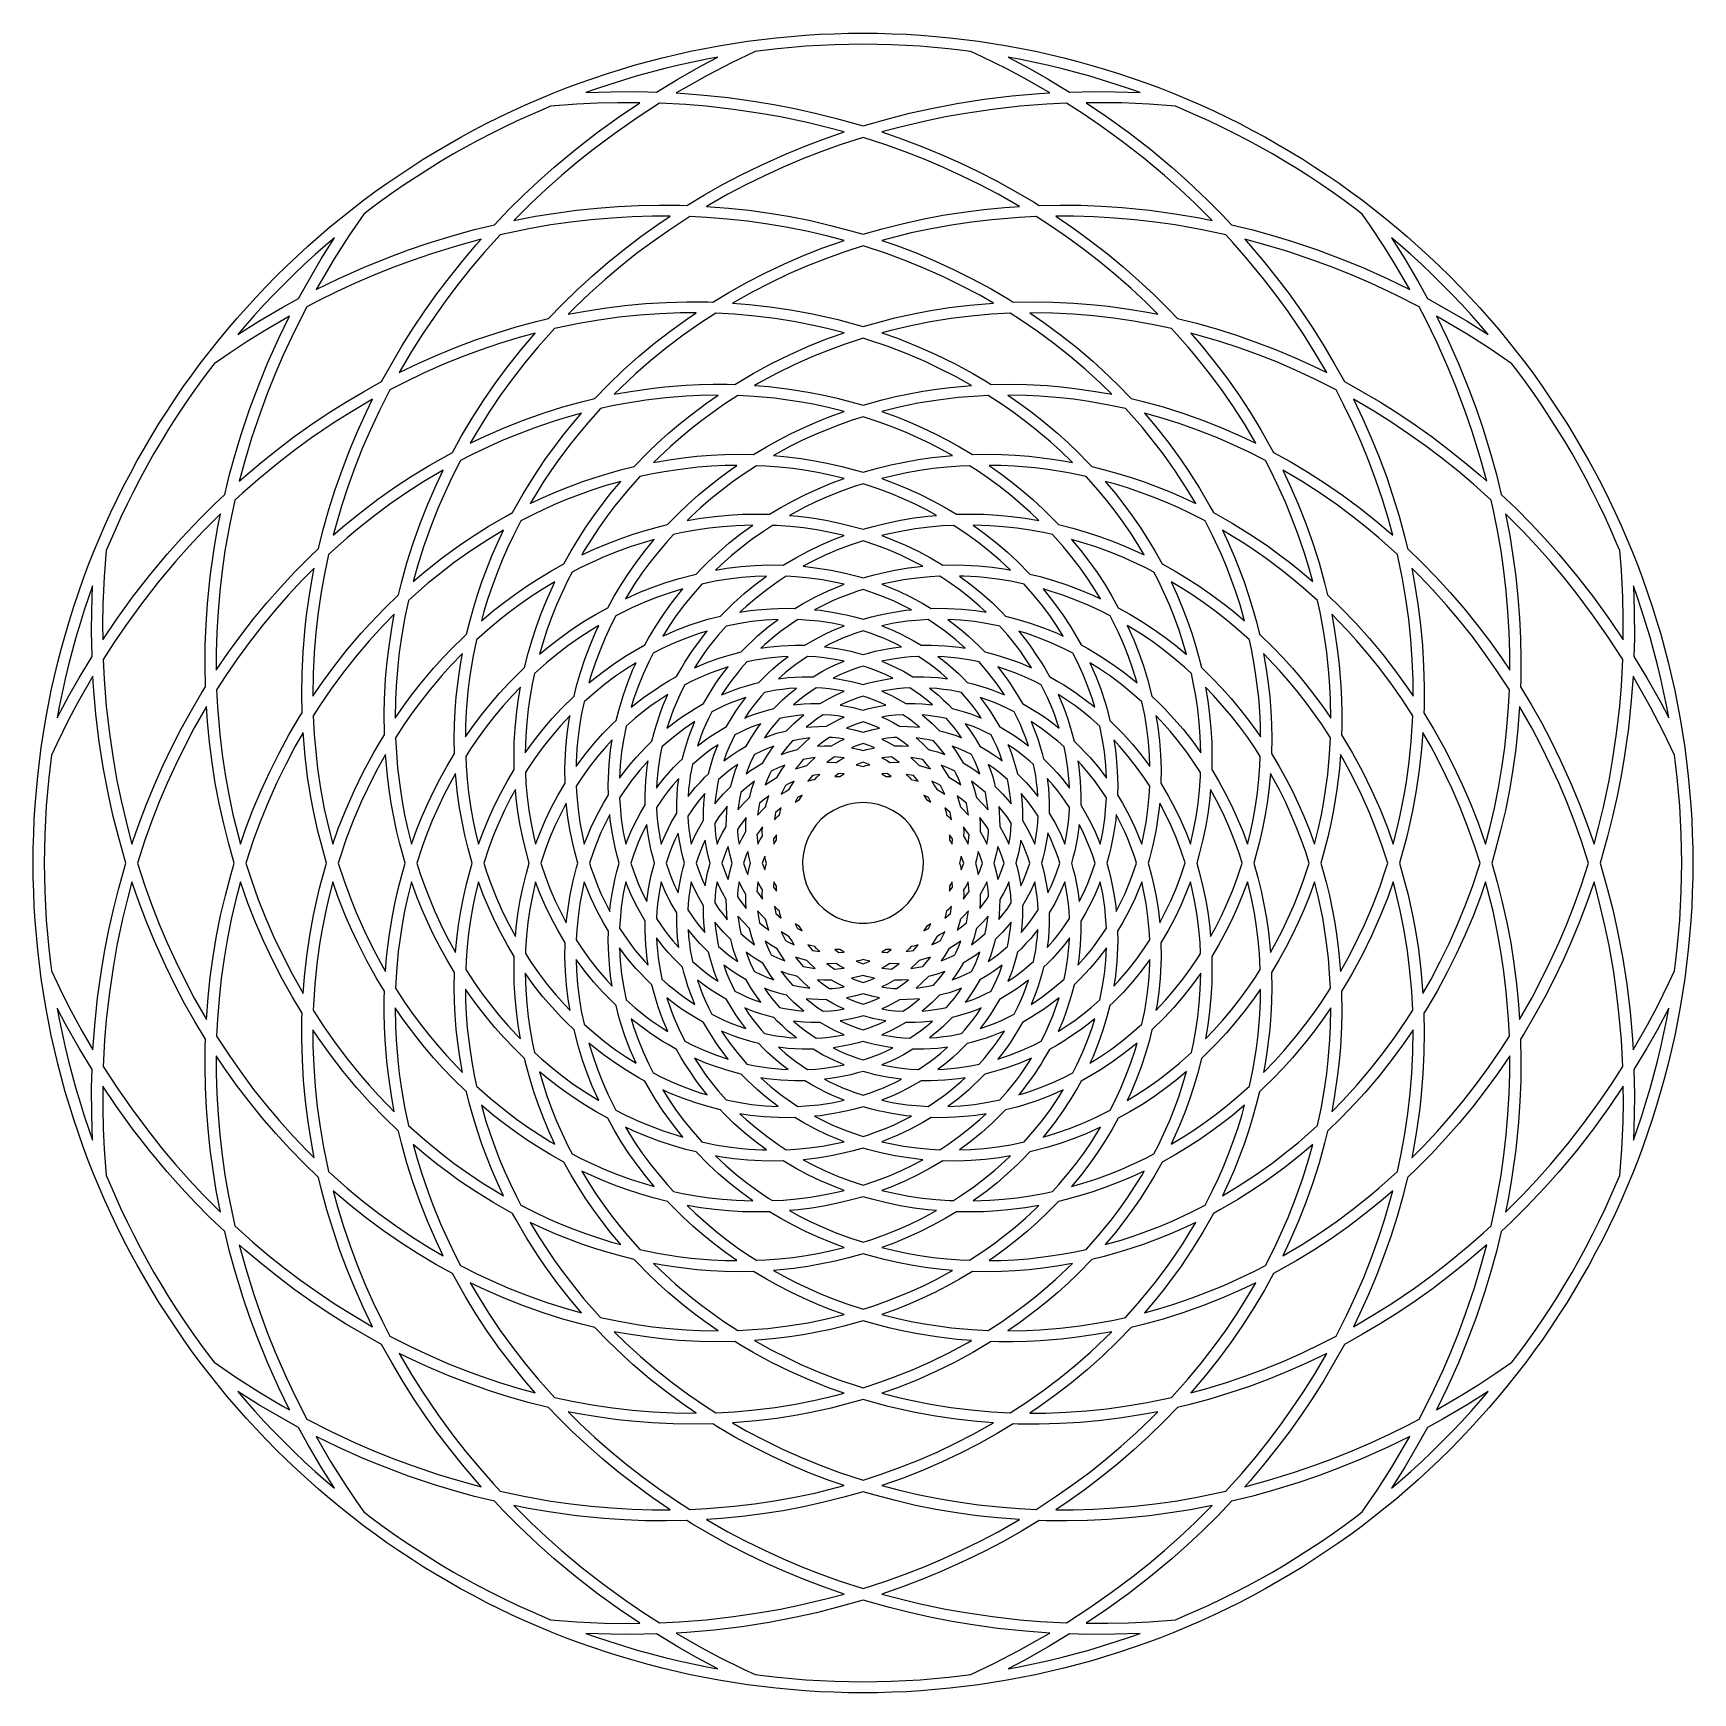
# Model space of a CAD drawing. Header units: inches. Extents: x 0 to 12, y 0 to 12.
import ezdxf

# ---------------------------------------------------------------- set-up
doc = ezdxf.new("R2010")
doc.units = ezdxf.units.IN
doc.header["$MEASUREMENT"] = 0
doc.layers.add('CUT', color=7, linetype='CONTINUOUS')

msp = doc.modelspace()

# ---------------------------------------------------------------- linework, layer by layer
at = {"layer": 'CUT'}
for points in [[(5.9996, 12), (6.105, 11.9991), (6.2097, 11.9964), (6.3144, 11.9918), (6.4188, 11.9853), (6.5232, 11.9772), (6.6275, 11.9671), (6.7316, 11.9552), (6.8354, 11.9416), (6.939, 11.9261), (7.0423, 11.9089), (7.1452, 11.8897), (7.2479, 11.8689), (7.3501, 11.8462), (7.4519, 11.8217), (7.5532, 11.7955), (7.6543, 11.7676), (7.7546, 11.7378), (7.8544, 11.7062), (7.9538, 11.6731), (8.0525, 11.6381), (8.1506, 11.6014), (8.2479, 11.5631), (8.3446, 11.5228), (8.4406, 11.4811), (8.5361, 11.4378), (8.6306, 11.3926), (8.7243, 11.3459), (8.8172, 11.2975), (8.9092, 11.2475), (9.0002, 11.196), (9.0905, 11.1429), (9.1798, 11.0881), (9.2682, 11.0319), (9.3554, 10.974), (9.4418, 10.9147), (9.5271, 10.8539), (9.6112, 10.7917), (9.6943, 10.7279), (9.7762, 10.6627), (9.857, 10.596), (9.9367, 10.528), (10.0151, 10.4587), (10.0923, 10.3879), (10.1683, 10.3158), (10.2429, 10.2424), (10.3163, 10.1678), (10.3884, 10.0918), (10.4591, 10.0146), (10.5285, 9.9361), (10.5965, 9.8565), (10.6631, 9.7757), (10.7284, 9.6937), (10.7921, 9.6107), (10.8543, 9.5265), (10.915, 9.4412), (10.9745, 9.3549), (11.0322, 9.2676), (11.0885, 9.1792), (11.1432, 9.0899), (11.1963, 8.9998), (11.2479, 8.9086), (11.2978, 8.8166), (11.3461, 8.7237), (11.3929, 8.63), (11.438, 8.5354), (11.4814, 8.44), (11.5232, 8.344), (11.5633, 8.2473), (11.6017, 8.15), (11.6383, 8.0519), (11.6732, 7.953), (11.7065, 7.8538), (11.738, 7.754), (11.7678, 7.6535), (11.7956, 7.5526), (11.8218, 7.4511), (11.8464, 7.3494), (11.869, 7.2471), (11.8899, 7.1446), (11.909, 7.0415), (11.9262, 6.9383), (11.9416, 6.8347), (11.9553, 6.731), (11.9672, 6.6268), (11.9772, 6.5225), (11.9855, 6.4182), (11.9918, 6.3136), (11.9964, 6.209), (11.9991, 6.1044), (12, 5.9996), (11.9991, 5.895), (11.9964, 5.7903), (11.9918, 5.6856), (11.9853, 5.5812), (11.9772, 5.4768), (11.9671, 5.3725), (11.9552, 5.2684), (11.9416, 5.1646), (11.9261, 5.061), (11.9089, 4.9577), (11.8897, 4.8548), (11.8689, 4.7521), (11.8462, 4.6499), (11.8217, 4.5481), (11.7955, 4.4468), (11.7676, 4.3457), (11.7378, 4.2454), (11.7062, 4.1456), (11.6731, 4.0462), (11.6381, 3.9475), (11.6014, 3.8494), (11.5631, 3.7521), (11.5228, 3.6554), (11.4811, 3.5594), (11.4378, 3.4639), (11.3926, 3.3694), (11.3459, 3.2757), (11.2975, 3.1828), (11.2475, 3.0908), (11.196, 2.9998), (11.1429, 2.9095), (11.0881, 2.8202), (11.0319, 2.7318), (10.974, 2.6446), (10.9147, 2.5582), (10.8539, 2.4729), (10.7917, 2.3888), (10.7279, 2.3057), (10.6627, 2.2238), (10.596, 2.143), (10.528, 2.0633), (10.4587, 1.9849), (10.3879, 1.9077), (10.3158, 1.8317), (10.2424, 1.7571), (10.1678, 1.6837), (10.0918, 1.6116), (10.0146, 1.5409), (9.9361, 1.4715), (9.8565, 1.4035), (9.7757, 1.3369), (9.6937, 1.2716), (9.6107, 1.2079), (9.5265, 1.1457), (9.4412, 1.085), (9.3549, 1.0255), (9.2676, 0.9678), (9.1792, 0.9115), (9.0899, 0.8568), (8.9998, 0.8037), (8.9086, 0.7521), (8.8166, 0.7022), (8.7237, 0.6539), (8.63, 0.6071), (8.5354, 0.562), (8.44, 0.5186), (8.344, 0.4768), (8.2473, 0.4367), (8.15, 0.3983), (8.0519, 0.3617), (7.953, 0.3268), (7.8538, 0.2935), (7.754, 0.262), (7.6535, 0.2322), (7.5526, 0.2044), (7.4511, 0.1782), (7.3494, 0.1536), (7.2471, 0.131), (7.1446, 0.1101), (7.0415, 0.091), (6.9383, 0.0738), (6.8347, 0.0584), (6.731, 0.0447), (6.6268, 0.0328), (6.5225, 0.0228), (6.4182, 0.0145), (6.3136, 0.0082), (6.209, 0.0036), (6.1044, 0.0009), (5.9996, 0), (5.895, 0.0009), (5.7903, 0.0036), (5.6856, 0.0082), (5.5812, 0.0147), (5.4768, 0.0228), (5.3725, 0.0329), (5.2684, 0.0448), (5.1646, 0.0584), (5.061, 0.0739), (4.9577, 0.0911), (4.8548, 0.1103), (4.7521, 0.1311), (4.6499, 0.1538), (4.5481, 0.1783), (4.4468, 0.2045), (4.3457, 0.2324), (4.2454, 0.2622), (4.1456, 0.2938), (4.0462, 0.3269), (3.9475, 0.3619), (3.8494, 0.3986), (3.7521, 0.4369), (3.6554, 0.4772), (3.5594, 0.5189), (3.4639, 0.5622), (3.3694, 0.6074), (3.2757, 0.6541), (3.1828, 0.7025), (3.0908, 0.7525), (2.9998, 0.804), (2.9095, 0.8571), (2.8202, 0.9119), (2.7318, 0.9681), (2.6446, 1.026), (2.5582, 1.0853), (2.4729, 1.1461), (2.3888, 1.2083), (2.3057, 1.2721), (2.2238, 1.3373), (2.143, 1.404), (2.0633, 1.472), (1.9849, 1.5413), (1.9077, 1.6121), (1.8317, 1.6842), (1.7571, 1.7576), (1.6837, 1.8322), (1.6116, 1.9082), (1.5409, 1.9854), (1.4715, 2.0639), (1.4035, 2.1435), (1.3369, 2.2243), (1.2716, 2.3063), (1.2079, 2.3893), (1.1457, 2.4735), (1.085, 2.5588), (1.0255, 2.6451), (0.9678, 2.7324), (0.9115, 2.8208), (0.8568, 2.9101), (0.8037, 3.0002), (0.7521, 3.0914), (0.7022, 3.1834), (0.6539, 3.2763), (0.6071, 3.37), (0.562, 3.4646), (0.5186, 3.56), (0.4768, 3.656), (0.4367, 3.7527), (0.3983, 3.85), (0.3617, 3.9481), (0.3268, 4.047), (0.2935, 4.1462), (0.262, 4.246), (0.2322, 4.3465), (0.2044, 4.4474), (0.1782, 4.5489), (0.1536, 4.6506), (0.131, 4.7529), (0.1101, 4.8554), (0.091, 4.9585), (0.0738, 5.0617), (0.0584, 5.1653), (0.0447, 5.269), (0.0328, 5.3732), (0.0228, 5.4775), (0.0145, 5.5818), (0.0082, 5.6864), (0.0036, 5.791), (0.0009, 5.8956), (0, 6.0004), (0.0009, 6.105), (0.0036, 6.2097), (0.0082, 6.3144), (0.0147, 6.4188), (0.0228, 6.5232), (0.0329, 6.6275), (0.0448, 6.7316), (0.0584, 6.8354), (0.0739, 6.939), (0.0911, 7.0423), (0.1103, 7.1452), (0.1311, 7.2479), (0.1538, 7.3501), (0.1783, 7.4519), (0.2045, 7.5532), (0.2324, 7.6543), (0.2622, 7.7546), (0.2938, 7.8544), (0.3269, 7.9538), (0.3619, 8.0525), (0.3986, 8.1506), (0.4369, 8.2479), (0.4772, 8.3446), (0.5189, 8.4406), (0.5622, 8.5361), (0.6074, 8.6306), (0.6541, 8.7243), (0.7025, 8.8172), (0.7525, 8.9092), (0.804, 9.0002), (0.8571, 9.0905), (0.9119, 9.1798), (0.9681, 9.2682), (1.026, 9.3554), (1.0853, 9.4418), (1.1461, 9.5271), (1.2083, 9.6112), (1.2721, 9.6943), (1.3373, 9.7762), (1.404, 9.857), (1.472, 9.9367), (1.5413, 10.0151), (1.6121, 10.0923), (1.6842, 10.1683), (1.7576, 10.2429), (1.8322, 10.3163), (1.9082, 10.3884), (1.9854, 10.4591), (2.0639, 10.5285), (2.1435, 10.5965), (2.2243, 10.6631), (2.3063, 10.7284), (2.3893, 10.7921), (2.4735, 10.8543), (2.5588, 10.915), (2.6451, 10.9745), (2.7324, 11.0322), (2.8208, 11.0885), (2.9101, 11.1432), (3.0002, 11.1963), (3.0914, 11.2479), (3.1834, 11.2978), (3.2763, 11.3461), (3.37, 11.3929), (3.4646, 11.438), (3.56, 11.4814), (3.656, 11.5232), (3.7527, 11.5633), (3.85, 11.6017), (3.9481, 11.6383), (4.047, 11.6732), (4.1462, 11.7065), (4.246, 11.738), (4.3465, 11.7678), (4.4474, 11.7956), (4.5489, 11.8218), (4.6506, 11.8464), (4.7529, 11.869), (4.8554, 11.8899), (4.9585, 11.909), (5.0617, 11.9262), (5.1653, 11.9416), (5.269, 11.9553), (5.3732, 11.9672), (5.4775, 11.9772), (5.5818, 11.9855), (5.6864, 11.9918), (5.791, 11.9964), (5.8956, 11.9991)], [(5.8969, 11.9192), (5.7938, 11.9164), (5.6906, 11.9118), (5.5868, 11.9056), (5.4845, 11.8974), (5.3809, 11.8875), (5.2782, 11.8758), (5.2206, 11.8683), (5.0486, 11.7859), (4.8736, 11.6952), (4.7013, 11.5987), (4.6494, 11.568), (4.8251, 11.5554), (5.024, 11.5347), (5.2221, 11.5072), (5.3701, 11.4822), (5.5172, 11.4533), (5.6636, 11.4205), (5.8092, 11.384), (6, 11.3297), (6.1913, 11.3841), (6.3367, 11.4206), (6.4833, 11.4534), (6.6796, 11.491), (6.8771, 11.5218), (7.0757, 11.5459), (7.2749, 11.5632), (7.3506, 11.568), (7.1698, 11.6715), (7.0397, 11.7411), (6.8627, 11.8293), (6.7794, 11.8683), (6.7218, 11.8758), (6.6191, 11.8875), (6.5155, 11.8974), (6.4132, 11.9055), (6.3094, 11.9118), (6.2062, 11.9164), (6.1031, 11.9192), (6, 11.92)], [(4.8701, 11.8111), (4.7695, 11.7907), (4.6679, 11.7683), (4.5682, 11.7442), (4.4682, 11.7183), (4.3678, 11.6906), (4.2689, 11.6613), (4.1703, 11.6302), (4.0731, 11.5976), (3.9958, 11.5701), (4.1759, 11.5766), (4.3759, 11.5775), (4.5063, 11.5745), (4.6612, 11.6679), (4.8356, 11.7656), (4.9507, 11.8262)], [(7.0493, 11.8262), (7.2088, 11.7415), (7.3391, 11.6677), (7.4937, 11.5745), (7.6741, 11.5778), (7.8244, 11.5766), (8.0042, 11.5701), (7.9269, 11.5977), (7.8297, 11.6302), (7.7311, 11.6613), (7.6322, 11.6906), (7.5318, 11.7183), (7.4318, 11.7442), (7.3321, 11.7682), (7.2305, 11.7907), (7.1293, 11.8113)], [(4.3857, 11.4974), (4.227, 11.4975), (4.0791, 11.4938), (3.931, 11.4866), (3.741, 11.4718), (3.6865, 11.4493), (3.5924, 11.4083), (3.4984, 11.3655), (3.4045, 11.3207), (3.3127, 11.2749), (3.2204, 11.2268), (3.1296, 11.1776), (3.0402, 11.127), (2.9506, 11.0742), (2.8625, 11.0202), (2.7754, 10.9647), (2.6892, 10.9078), (2.6047, 10.8496), (2.5206, 10.7896), (2.437, 10.7278), (2.3908, 10.6924), (2.2829, 10.5348), (2.1769, 10.3689), (2.1005, 10.2417), (2.0463, 10.1467), (2.2048, 10.2238), (2.3875, 10.3052), (2.5727, 10.3805), (2.7134, 10.4328), (2.8552, 10.4813), (3.0463, 10.5403), (3.191, 10.58), (3.3351, 10.6155), (3.4379, 10.7227), (3.5451, 10.8282), (3.6546, 10.9308), (3.7669, 11.0305), (3.9203, 11.1586), (4.0781, 11.2813), (4.2401, 11.3988)], [(4.5278, 11.4936), (4.367, 11.3888), (4.2053, 11.2757), (4.0475, 11.1573), (3.932, 11.065), (3.8191, 10.9699), (3.7082, 10.8714), (3.6002, 10.7704), (3.4752, 10.6462), (3.6308, 10.676), (3.7788, 10.6998), (3.9277, 10.7197), (4.0768, 10.7354), (4.2264, 10.7469), (4.3764, 10.7541), (4.5261, 10.7571), (4.6766, 10.7557), (4.7262, 10.7544), (4.8546, 10.8317), (4.9853, 10.9053), (5.118, 10.9754), (5.2529, 11.0416), (5.4353, 11.1238), (5.574, 11.1809), (5.7143, 11.2343), (5.8634, 11.2862), (5.7405, 11.3193), (5.5967, 11.3541), (5.404, 11.3943), (5.2581, 11.4204), (5.0633, 11.4491), (4.867, 11.4712), (4.7195, 11.4835)], [(7.4722, 11.4936), (7.3295, 11.4867), (7.133, 11.4712), (6.9367, 11.4492), (6.7419, 11.4204), (6.596, 11.3944), (6.4511, 11.3648), (6.2595, 11.3192), (6.1366, 11.2862), (6.2861, 11.2341), (6.4264, 11.1807), (6.5651, 11.1235), (6.7022, 11.0625), (6.8376, 10.9977), (6.971, 10.9289), (7.1025, 10.8565), (7.2317, 10.7803), (7.2738, 10.7544), (7.4236, 10.7571), (7.5741, 10.7556), (7.7241, 10.7498), (7.8737, 10.7397), (8.0727, 10.7197), (8.271, 10.6923), (8.4189, 10.6669), (8.5248, 10.6462), (8.3995, 10.7706), (8.2915, 10.8717), (8.1809, 10.9699), (8.0294, 11.0963), (7.8738, 11.2175), (7.7141, 11.3332), (7.5918, 11.4164)], [(7.773, 11.4975), (7.6143, 11.4974), (7.7603, 11.3985), (7.9222, 11.2811), (8.08, 11.1584), (8.2335, 11.0303), (8.3456, 10.9305), (8.4912, 10.7932), (8.597, 10.6869), (8.6649, 10.6155), (8.8094, 10.5799), (8.9541, 10.5402), (9.0975, 10.4966), (9.2871, 10.4326), (9.4742, 10.3621), (9.6129, 10.3051), (9.7955, 10.2235), (9.9537, 10.1467), (9.8488, 10.3268), (9.7708, 10.4521), (9.6618, 10.6169), (9.6092, 10.6924), (9.5625, 10.7282), (9.4794, 10.7896), (9.3953, 10.8496), (9.3107, 10.9077), (9.224, 10.9651), (9.1368, 11.0206), (9.0488, 11.0746), (8.9598, 11.127), (8.8704, 11.1776), (8.7796, 11.2268), (8.6873, 11.2749), (8.5955, 11.3207), (8.5016, 11.3656), (8.4076, 11.4083), (8.259, 11.4718), (8.069, 11.4864), (7.8717, 11.4954)], [(6, 11.2459), (5.8342, 11.1919), (5.6952, 11.1419), (5.5577, 11.0881), (5.4216, 11.0306), (5.287, 10.9692), (5.154, 10.9039), (5.0233, 10.8351), (4.8695, 10.7477), (5.0263, 10.7356), (5.1754, 10.7196), (5.3244, 10.6991), (5.4724, 10.6741), (5.6196, 10.6446), (5.7661, 10.6106), (5.9111, 10.572), (6, 10.546), (6.1376, 10.5856), (6.2831, 10.6225), (6.4296, 10.655), (6.5774, 10.6831), (6.7256, 10.7064), (6.8745, 10.7254), (7.024, 10.74), (7.1305, 10.7477), (6.9764, 10.8352), (6.846, 10.9039), (6.713, 10.9692), (6.5784, 11.0306), (6.4423, 11.0881), (6.3048, 11.1419), (6.1654, 11.192)], [(4.6055, 10.6769), (4.4776, 10.6766), (4.33, 10.6723), (4.1822, 10.6637), (4.0347, 10.651), (3.8877, 10.6342), (3.7419, 10.6133), (3.5956, 10.5883), (3.3771, 10.543), (3.2605, 10.4134), (3.1653, 10.3009), (3.0726, 10.1852), (2.9836, 10.0671), (2.8981, 9.947), (2.8154, 9.824), (2.7365, 9.6989), (2.647, 9.5462), (2.7889, 9.6143), (2.9261, 9.675), (3.0653, 9.7317), (3.2061, 9.7841), (3.3483, 9.8322), (3.4921, 9.8759), (3.6371, 9.9151), (3.7269, 9.9368), (3.8265, 10.0399), (3.934, 10.1447), (4.0446, 10.2463), (4.1585, 10.3444), (4.2752, 10.4388), (4.3946, 10.5296), (4.5168, 10.617)], [(4.7479, 10.6735), (4.6026, 10.5788), (4.4816, 10.4941), (4.3634, 10.4059), (4.2476, 10.3141), (4.1348, 10.2189), (4.0246, 10.12), (3.9177, 10.018), (3.8671, 9.9673), (3.9797, 9.9886), (4.1281, 10.0122), (4.2771, 10.031), (4.4268, 10.045), (4.5768, 10.0539), (4.7269, 10.0579), (4.8774, 10.0568), (4.9133, 10.0557), (5.0304, 10.1259), (5.1616, 10.1992), (5.2954, 10.268), (5.4312, 10.3322), (5.569, 10.3919), (5.7088, 10.447), (5.8638, 10.5022), (5.7462, 10.5331), (5.6024, 10.5664), (5.4575, 10.5955), (5.3122, 10.62), (5.1655, 10.6401), (5.0186, 10.6559), (4.8717, 10.6673)], [(7.2521, 10.6735), (7.1283, 10.6674), (6.932, 10.6513), (6.7852, 10.6339), (6.6395, 10.6123), (6.4937, 10.5862), (6.349, 10.5557), (6.1362, 10.5022), (6.2446, 10.4643), (6.385, 10.4107), (6.5235, 10.3524), (6.6601, 10.2897), (6.7945, 10.2224), (6.9265, 10.1507), (7.0562, 10.0745), (7.0867, 10.0557), (7.2234, 10.0582), (7.3735, 10.0558), (7.5238, 10.0485), (7.6735, 10.0362), (7.7731, 10.0254), (7.922, 10.0048), (8.07, 9.9796), (8.1329, 9.9673), (8.0468, 10.0526), (7.9389, 10.1536), (7.828, 10.2511), (7.7143, 10.345), (7.5974, 10.4359), (7.4783, 10.5227), (7.3562, 10.6063)], [(7.5224, 10.6766), (7.3945, 10.6769), (7.5245, 10.588), (7.6458, 10.4994), (7.7644, 10.4073), (7.8801, 10.3117), (7.993, 10.2125), (8.1026, 10.1099), (8.2091, 10.0039), (8.2731, 9.9368), (8.4118, 9.9023), (8.5564, 9.8616), (8.6998, 9.8165), (8.8416, 9.767), (8.9815, 9.7131), (9.1201, 9.6551), (9.2568, 9.593), (9.353, 9.5462), (9.2632, 9.6993), (9.1844, 9.8243), (9.0738, 9.9875), (8.9868, 10.1069), (8.8967, 10.2243), (8.7714, 10.3764), (8.6739, 10.4874), (8.6229, 10.543), (8.4524, 10.5793), (8.2581, 10.6134), (8.1123, 10.6342), (7.9653, 10.6509), (7.8178, 10.6637), (7.67, 10.6723)], [(2.1158, 10.4677), (2.0391, 10.3996), (1.9623, 10.3293), (1.8873, 10.2582), (1.8137, 10.1858), (1.7413, 10.1122), (1.6702, 10.0372), (1.6004, 9.9609), (1.5318, 9.8836), (1.4791, 9.8217), (1.6322, 9.9176), (1.8048, 10.0183), (1.9191, 10.0809), (2.0067, 10.2391), (2.0827, 10.3682), (2.1783, 10.5209)], [(3.2386, 10.5096), (3.0682, 10.4633), (2.8798, 10.4051), (2.7402, 10.3574), (2.6013, 10.3057), (2.4642, 10.2507), (2.3285, 10.1921), (2.1939, 10.13), (2.0609, 10.0646), (1.9784, 10.0216), (1.8913, 9.8503), (1.8079, 9.6715), (1.7493, 9.5358), (1.6941, 9.3985), (1.6426, 9.2598), (1.5795, 9.0729), (1.5366, 8.9315), (1.4904, 8.7614), (1.6487, 8.8968), (1.7659, 8.9904), (1.8856, 9.081), (2.0078, 9.168), (2.1324, 9.2517), (2.2595, 9.3318), (2.3886, 9.408), (2.5195, 9.4805), (2.5921, 9.6116), (2.6685, 9.7409), (2.7486, 9.8679), (2.8323, 9.9925), (2.9193, 10.1148), (3.0097, 10.2345), (3.1036, 10.3517), (3.2004, 10.4663)], [(6, 10.4622), (5.8756, 10.422), (5.7366, 10.372), (5.5997, 10.318), (5.4642, 10.2593), (5.3304, 10.196), (5.1991, 10.1286), (5.0565, 10.0486), (5.1775, 10.0392), (5.327, 10.0224), (5.4756, 10.0005), (5.6235, 9.9732), (5.7216, 9.9522), (5.8191, 9.9288), (5.9642, 9.8892), (6, 9.8785), (6.1329, 9.9162), (6.2301, 9.9409), (6.3768, 9.9733), (6.4754, 9.9922), (6.6238, 10.0157), (6.7731, 10.0342), (6.9435, 10.0486), (6.8438, 10.1053), (6.7133, 10.1741), (6.5809, 10.2386), (6.4458, 10.2989), (6.3091, 10.3547), (6.1705, 10.4059)], [(8.7614, 10.5096), (8.8968, 10.3513), (8.9904, 10.2341), (9.081, 10.1144), (9.168, 9.9922), (9.2517, 9.8676), (9.3318, 9.7405), (9.408, 9.6114), (9.4804, 9.4805), (9.6116, 9.4079), (9.7409, 9.3315), (9.8679, 9.2514), (9.9925, 9.1677), (10.1148, 9.0807), (10.2345, 8.9903), (10.3517, 8.8964), (10.4663, 8.7996), (10.5096, 8.7614), (10.4633, 8.9318), (10.4051, 9.1202), (10.3573, 9.2603), (10.2877, 9.4448), (10.2315, 9.5815), (10.151, 9.7616), (10.0646, 9.9391), (10.0216, 10.0216), (9.8503, 10.1087), (9.6715, 10.1921), (9.5358, 10.2507), (9.3987, 10.3057), (9.2598, 10.3574), (9.0729, 10.4205), (8.9318, 10.4633)], [(9.8217, 10.5209), (9.9176, 10.3678), (10.0183, 10.1952), (10.0809, 10.0809), (10.2391, 9.9933), (10.3682, 9.9173), (10.5209, 9.8217), (10.4677, 9.8842), (10.3996, 9.9609), (10.3293, 10.0377), (10.2582, 10.1127), (10.1858, 10.1863), (10.1122, 10.2587), (10.0372, 10.3298), (9.9609, 10.3996), (9.8836, 10.4682)], [(4.7928, 9.9781), (4.6786, 9.9772), (4.5311, 9.9716), (4.3838, 9.9612), (4.2371, 9.9459), (4.0902, 9.9257), (3.9447, 9.901), (3.7687, 9.8643), (3.6494, 9.7304), (3.5548, 9.6164), (3.4645, 9.5001), (3.3776, 9.3803), (3.2949, 9.258), (3.2164, 9.133), (3.1586, 9.0345), (3.2682, 9.0868), (3.4059, 9.147), (3.5457, 9.2024), (3.6873, 9.2528), (3.8308, 9.2981), (3.9753, 9.338), (4.0608, 9.3587), (4.1569, 9.4579), (4.2653, 9.5624), (4.3775, 9.6624), (4.4931, 9.7587), (4.6121, 9.8505), (4.7342, 9.9382)], [(4.9349, 9.9748), (4.82, 9.9), (4.6991, 9.8154), (4.5814, 9.7264), (4.4668, 9.6334), (4.356, 9.5368), (4.2479, 9.4356), (4.2011, 9.3889), (4.3192, 9.4102), (4.4682, 9.4321), (4.5679, 9.4434), (4.7179, 9.4554), (4.8182, 9.4603), (4.9178, 9.4625), (5.0188, 9.462), (5.0726, 9.4607), (5.206, 9.5398), (5.3384, 9.6113), (5.4735, 9.6775), (5.6111, 9.7384), (5.7508, 9.7939), (5.8634, 9.8343), (5.7513, 9.8631), (5.6553, 9.8851), (5.5112, 9.9132), (5.3649, 9.9365), (5.219, 9.9545), (5.0716, 9.9675)], [(7.0651, 9.9748), (6.9284, 9.9675), (6.781, 9.9546), (6.6351, 9.9365), (6.4888, 9.9132), (6.3447, 9.8851), (6.2005, 9.8512), (6.1366, 9.8343), (6.2496, 9.7938), (6.3894, 9.7382), (6.5271, 9.6772), (6.6622, 9.6109), (6.7947, 9.5394), (6.8813, 9.4888), (6.9274, 9.4607), (7.0822, 9.4625), (7.1824, 9.4603), (7.3327, 9.452), (7.4328, 9.4433), (7.5325, 9.432), (7.6812, 9.4102), (7.7989, 9.3889), (7.7161, 9.4698), (7.6073, 9.5696), (7.495, 9.6652), (7.3794, 9.7568), (7.2605, 9.8443), (7.1387, 9.9275)], [(7.2072, 9.9781), (7.3072, 9.9093), (7.4283, 9.8201), (7.5461, 9.7267), (7.6607, 9.6292), (7.7351, 9.562), (7.8435, 9.4577), (7.9392, 9.3587), (8.0247, 9.338), (8.1698, 9.2979), (8.3132, 9.2527), (8.4548, 9.2023), (8.5946, 9.1469), (8.7323, 9.0865), (8.8414, 9.0345), (8.7576, 9.1753), (8.678, 9.299), (8.5937, 9.4208), (8.5059, 9.539), (8.4139, 9.655), (8.3507, 9.7305), (8.2312, 9.8643), (8.1033, 9.8918), (7.958, 9.918), (7.8122, 9.9396), (7.6656, 9.9566), (7.5186, 9.9686), (7.3706, 9.9758)], [(1.8533, 9.9537), (1.6732, 9.8488), (1.5479, 9.7708), (1.4238, 9.6895), (1.3076, 9.6092), (1.2718, 9.5625), (1.2104, 9.4794), (1.1504, 9.3953), (1.0923, 9.3107), (1.0349, 9.224), (0.9794, 9.1368), (0.9254, 9.0488), (0.873, 8.9598), (0.822, 8.8697), (0.7728, 8.779), (0.7251, 8.6873), (0.6793, 8.5955), (0.6344, 8.5016), (0.5917, 8.4076), (0.5282, 8.2591), (0.5136, 8.069), (0.5046, 7.8717), (0.5021, 7.7238), (0.5026, 7.6143), (0.6015, 7.7603), (0.7189, 7.9222), (0.8416, 8.08), (0.9697, 8.2335), (1.0695, 8.3456), (1.2068, 8.4912), (1.3131, 8.597), (1.3845, 8.6649), (1.4201, 8.8094), (1.4598, 8.9541), (1.5034, 9.0975), (1.5674, 9.2871), (1.6379, 9.4742), (1.6949, 9.6129), (1.7765, 9.7955)], [(10.1467, 9.9537), (10.2238, 9.7952), (10.3052, 9.6125), (10.3805, 9.4273), (10.4328, 9.2866), (10.4813, 9.1448), (10.5403, 8.9537), (10.58, 8.809), (10.6155, 8.6649), (10.7227, 8.5621), (10.8282, 8.4549), (10.9308, 8.3454), (11.0305, 8.2331), (11.1586, 8.0797), (11.2813, 7.9219), (11.3988, 7.7599), (11.4974, 7.6143), (11.4975, 7.7735), (11.4938, 7.9214), (11.4833, 8.1183), (11.4718, 8.2591), (11.4493, 8.3135), (11.4081, 8.4082), (11.3655, 8.5016), (11.3207, 8.5955), (11.2749, 8.6873), (11.2268, 8.7796), (11.1776, 8.8704), (11.1267, 8.9603), (11.0742, 9.0494), (11.0202, 9.1375), (10.9647, 9.2246), (10.9078, 9.3108), (10.8496, 9.3953), (10.7896, 9.4794), (10.7278, 9.563), (10.6924, 9.6092), (10.5348, 9.7171), (10.3689, 9.8231), (10.2417, 9.8995)], [(3.6306, 9.8307), (3.5142, 9.799), (3.3724, 9.7559), (3.2324, 9.7086), (3.0939, 9.657), (2.9572, 9.6012), (2.8223, 9.5416), (2.6891, 9.4778), (2.5787, 9.4213), (2.5007, 9.2671), (2.4383, 9.1332), (2.3794, 8.997), (2.3253, 8.8597), (2.2751, 8.7207), (2.2292, 8.5803), (2.1877, 8.4385), (2.1693, 8.3694), (2.2561, 8.4441), (2.3728, 8.5388), (2.4924, 8.6296), (2.615, 8.7165), (2.7405, 8.7992), (2.8686, 8.8777), (3.031, 8.969), (3.0972, 9.0884), (3.1743, 9.2174), (3.2557, 9.3439), (3.3412, 9.4674), (3.4307, 9.5879), (3.5242, 9.7056)], [(6, 9.7947), (5.871, 9.7523), (5.7786, 9.7189), (5.6417, 9.6644), (5.5074, 9.6049), (5.3744, 9.5398), (5.2447, 9.4697), (5.2161, 9.4532), (5.3194, 9.4445), (5.4691, 9.4266), (5.6176, 9.4024), (5.716, 9.3829), (5.814, 9.3606), (5.9112, 9.3354), (6, 9.3099), (6.1378, 9.3485), (6.2354, 9.3723), (6.3336, 9.3931), (6.4323, 9.4112), (6.5316, 9.4266), (6.6313, 9.4393), (6.7839, 9.4532), (6.669, 9.517), (6.5374, 9.5836), (6.4486, 9.6251), (6.3125, 9.6834), (6.1754, 9.7359), (6.0358, 9.7835)], [(8.3694, 9.8307), (8.4441, 9.7439), (8.5388, 9.6272), (8.6296, 9.5076), (8.7165, 9.385), (8.7992, 9.2595), (8.8777, 9.1314), (8.969, 8.969), (9.0884, 8.9028), (9.2174, 8.8257), (9.3439, 8.7443), (9.4674, 8.6588), (9.5879, 8.5693), (9.7056, 8.4758), (9.8307, 8.3694), (9.7989, 8.4863), (9.7559, 8.6276), (9.7086, 8.7676), (9.657, 8.9061), (9.6012, 9.0428), (9.5415, 9.1781), (9.4778, 9.3109), (9.4213, 9.4213), (9.2671, 9.4993), (9.1332, 9.5617), (8.997, 9.6206), (8.8599, 9.6746), (8.721, 9.7248), (8.5803, 9.7708), (8.4389, 9.8122)], [(4.9522, 9.3826), (4.821, 9.3803), (4.7223, 9.3756), (4.5753, 9.3637), (4.4295, 9.3462), (4.2833, 9.323), (4.1868, 9.3046), (4.1029, 9.2865), (4.0122, 9.1851), (3.9491, 9.1105), (3.8873, 9.0333), (3.799, 8.9152), (3.7426, 8.8347), (3.6884, 8.7528), (3.6366, 8.67), (3.5945, 8.5987), (3.6883, 8.6426), (3.7804, 8.6829), (3.8735, 8.7204), (3.9676, 8.7554), (4.0626, 8.7877), (4.1586, 8.8174), (4.2555, 8.8442), (4.3451, 8.8664), (4.4451, 8.9688), (4.5177, 9.0381), (4.5924, 9.1054), (4.6688, 9.1705), (4.747, 9.2333), (4.8676, 9.3237)], [(5.0946, 9.3797), (4.9944, 9.3145), (4.9138, 9.2584), (4.8348, 9.2), (4.758, 9.1398), (4.6818, 9.0769), (4.6085, 9.0125), (4.4854, 8.8961), (4.5995, 8.9159), (4.6991, 8.9298), (4.7992, 8.9409), (4.8993, 8.9488), (4.9996, 8.9536), (5.1003, 8.9554), (5.2084, 8.9538), (5.3021, 9.0096), (5.3901, 9.0585), (5.4795, 9.1044), (5.5701, 9.1475), (5.6621, 9.188), (5.7554, 9.2256), (5.8637, 9.2653), (5.7474, 9.294), (5.6508, 9.3148), (5.5547, 9.3323), (5.4571, 9.3475), (5.3597, 9.36), (5.213, 9.3734)], [(6.9054, 9.3797), (6.8353, 9.3766), (6.6884, 9.3649), (6.5429, 9.3474), (6.3968, 9.3238), (6.2526, 9.2942), (6.1363, 9.2653), (6.2451, 9.2255), (6.3384, 9.1877), (6.4304, 9.1473), (6.5213, 9.1041), (6.6105, 9.0581), (6.6983, 9.0093), (6.7916, 8.9538), (6.9003, 8.9554), (7.0009, 8.9536), (7.1014, 8.9487), (7.2016, 8.9408), (7.3514, 8.9233), (7.4505, 8.9077), (7.5146, 8.8961), (7.4278, 8.9794), (7.3549, 9.0452), (7.2422, 9.1399), (7.1647, 9.2004), (7.0857, 9.2588), (7.0053, 9.3148)], [(7.0478, 9.3826), (7.1329, 9.3233), (7.2136, 9.2637), (7.2927, 9.2019), (7.4081, 9.105), (7.4827, 9.0377), (7.5553, 8.9683), (7.626, 8.8969), (7.6549, 8.8664), (7.745, 8.844), (7.8419, 8.8172), (7.9378, 8.7876), (8.0329, 8.7553), (8.127, 8.7203), (8.2202, 8.6826), (8.3122, 8.6425), (8.4054, 8.5987), (8.3377, 8.7117), (8.2571, 8.8351), (8.1718, 8.9553), (8.0818, 9.0721), (8.0198, 9.1478), (7.9224, 9.2591), (7.8971, 9.2865), (7.7649, 9.314), (7.6196, 9.339), (7.5224, 9.3526), (7.4247, 9.3637), (7.2777, 9.3755), (7.179, 9.3803)], [(2.4538, 9.353), (2.3007, 9.2632), (2.1757, 9.1844), (2.0125, 9.0738), (1.8931, 8.9868), (1.7757, 8.8967), (1.6236, 8.7714), (1.5126, 8.6739), (1.457, 8.6229), (1.4207, 8.4524), (1.3866, 8.2581), (1.3658, 8.1123), (1.3491, 7.9653), (1.3363, 7.8178), (1.3277, 7.67), (1.3234, 7.5224), (1.3231, 7.3945), (1.412, 7.5245), (1.5006, 7.6458), (1.5927, 7.7644), (1.6883, 7.8801), (1.7875, 7.993), (1.8901, 8.1026), (1.9961, 8.2091), (2.0632, 8.2731), (2.0977, 8.4118), (2.1384, 8.5564), (2.1835, 8.6998), (2.233, 8.8416), (2.2869, 8.9815), (2.3449, 9.1201), (2.407, 9.2568)], [(3.9645, 9.2523), (3.8529, 9.2211), (3.7595, 9.1923), (3.6195, 9.1444), (3.4821, 9.0918), (3.391, 9.0539), (3.2564, 8.993), (3.1685, 8.9502), (3.0903, 8.9099), (3.0281, 8.7876), (2.9659, 8.6538), (2.9267, 8.5633), (2.8725, 8.4262), (2.8231, 8.2872), (2.7789, 8.1471), (2.7477, 8.0355), (2.8393, 8.1132), (2.9574, 8.2063), (3.079, 8.295), (3.1619, 8.3515), (3.2891, 8.4322), (3.4193, 8.5077), (3.4666, 8.5334), (3.5424, 8.6683), (3.6213, 8.7965), (3.7054, 8.9215), (3.7639, 9.0029), (3.8246, 9.0828), (3.8873, 9.1612)], [(8.0355, 9.2523), (8.1132, 9.1607), (8.2063, 9.0426), (8.295, 8.921), (8.3515, 8.8381), (8.4322, 8.7109), (8.5077, 8.5807), (8.5334, 8.5334), (8.6683, 8.4576), (8.7965, 8.3787), (8.9215, 8.2946), (9.0029, 8.2361), (9.0828, 8.1754), (9.1612, 8.1127), (9.2523, 8.0355), (9.2211, 8.1471), (9.1922, 8.241), (9.1444, 8.3805), (9.0916, 8.5182), (9.0539, 8.609), (8.993, 8.7436), (8.9502, 8.8315), (8.9099, 8.9097), (8.7876, 8.9719), (8.6538, 9.0341), (8.5633, 9.0733), (8.4262, 9.1275), (8.2872, 9.1769), (8.1471, 9.2211)], [(9.5462, 9.353), (9.6143, 9.2111), (9.675, 9.0739), (9.7317, 8.9347), (9.7841, 8.7939), (9.8322, 8.6517), (9.8759, 8.5079), (9.9151, 8.3629), (9.9368, 8.2731), (10.0399, 8.1735), (10.1447, 8.066), (10.2463, 7.9554), (10.3444, 7.8415), (10.4388, 7.7248), (10.5296, 7.6054), (10.617, 7.4832), (10.6769, 7.3945), (10.6766, 7.5228), (10.6723, 7.6705), (10.6637, 7.8181), (10.651, 7.9653), (10.6342, 8.1123), (10.6133, 8.2581), (10.5883, 8.4044), (10.5594, 8.5493), (10.543, 8.6229), (10.4134, 8.7395), (10.3009, 8.8347), (10.1852, 8.9274), (10.0671, 9.0164), (9.947, 9.1019), (9.824, 9.1846), (9.6989, 9.2635)], [(6, 9.2262), (5.9221, 9.2012), (5.8296, 9.1682), (5.738, 9.1327), (5.6482, 9.0949), (5.5585, 9.0538), (5.471, 9.0104), (5.3841, 8.9641), (5.3522, 8.946), (5.4517, 8.9368), (5.5513, 8.9243), (5.6508, 8.9085), (5.7496, 8.8895), (5.8478, 8.8671), (5.945, 8.8414), (6, 8.8255), (6.1041, 8.8548), (6.2019, 8.8788), (6.3004, 8.8994), (6.3996, 8.9169), (6.499, 8.931), (6.5991, 8.9419), (6.6478, 8.946), (6.5729, 8.9875), (6.485, 9.0328), (6.3966, 9.0747), (6.3073, 9.114), (6.2158, 9.151), (6.1237, 9.1853)], [(2.9655, 8.8414), (2.8247, 8.7576), (2.701, 8.678), (2.5792, 8.5937), (2.461, 8.5059), (2.345, 8.4139), (2.2695, 8.3507), (2.1355, 8.2312), (2.1082, 8.1033), (2.082, 7.958), (2.0604, 7.8122), (2.0434, 7.6656), (2.0314, 7.5186), (2.0242, 7.3706), (2.0219, 7.2072), (2.0907, 7.3072), (2.1799, 7.4283), (2.2733, 7.5461), (2.3708, 7.6607), (2.438, 7.7351), (2.5423, 7.8435), (2.6413, 7.9392), (2.662, 8.0247), (2.7021, 8.1698), (2.7473, 8.3132), (2.7977, 8.4548), (2.8531, 8.5946), (2.9135, 8.7323)], [(5.0884, 8.8753), (5.0023, 8.8736), (4.9037, 8.869), (4.8059, 8.8612), (4.6605, 8.844), (4.5629, 8.8289), (4.4664, 8.811), (4.3871, 8.794), (4.2999, 8.6962), (4.2067, 8.5821), (4.1479, 8.5043), (4.0908, 8.424), (4.0364, 8.3423), (3.9846, 8.2591), (3.9659, 8.2273), (4.0567, 8.269), (4.1494, 8.3081), (4.2433, 8.3443), (4.3384, 8.3771), (4.4345, 8.4069), (4.5317, 8.4334), (4.5871, 8.4468), (4.6627, 8.5246), (4.7355, 8.5941), (4.8105, 8.6611), (4.8876, 8.7258), (4.9668, 8.7878), (5.048, 8.8474)], [(5.2303, 8.8729), (5.1339, 8.8097), (5.054, 8.753), (4.9762, 8.6942), (4.8996, 8.6321), (4.826, 8.5684), (4.7537, 8.5013), (4.7283, 8.4764), (4.8277, 8.4929), (4.9276, 8.5058), (5.0278, 8.5153), (5.1283, 8.5211), (5.2292, 8.5233), (5.3243, 8.522), (5.4065, 8.571), (5.4949, 8.6196), (5.5849, 8.6647), (5.6765, 8.7066), (5.7695, 8.7453), (5.8634, 8.7806), (5.781, 8.8006), (5.685, 8.8207), (5.5888, 8.8377), (5.4915, 8.8515), (5.3936, 8.8622), (5.2963, 8.8696)], [(6.7697, 8.8729), (6.7037, 8.8697), (6.6064, 8.8622), (6.5085, 8.8515), (6.4112, 8.8377), (6.315, 8.8207), (6.219, 8.8006), (6.137, 8.7805), (6.2311, 8.7451), (6.3241, 8.7063), (6.4157, 8.6644), (6.5057, 8.6192), (6.594, 8.5706), (6.6757, 8.522), (6.7716, 8.5233), (6.8723, 8.5211), (6.9728, 8.5153), (7.0732, 8.5058), (7.173, 8.4928), (7.2721, 8.4763), (7.2101, 8.5354), (7.1376, 8.6003), (7.062, 8.6636), (6.985, 8.7241), (6.9058, 8.7821), (6.825, 8.8373)], [(6.9116, 8.8753), (6.9933, 8.8175), (7.0737, 8.7568), (7.1518, 8.6934), (7.2279, 8.6275), (7.3016, 8.5592), (7.3732, 8.4883), (7.4129, 8.4468), (7.5177, 8.4204), (7.6143, 8.3922), (7.7099, 8.3609), (7.8044, 8.3263), (7.8978, 8.2888), (7.9898, 8.2482), (8.0341, 8.2273), (7.9899, 8.3008), (7.9364, 8.3839), (7.8811, 8.4641), (7.823, 8.5433), (7.7624, 8.6209), (7.6997, 8.6965), (7.6129, 8.794), (7.4855, 8.8203), (7.3395, 8.8442), (7.2422, 8.8563), (7.0963, 8.8689), (6.9977, 8.8736)], [(9.0345, 8.8414), (9.0868, 8.7318), (9.147, 8.5941), (9.2024, 8.4543), (9.2528, 8.3127), (9.2981, 8.1692), (9.338, 8.0247), (9.3587, 7.9392), (9.4579, 7.8431), (9.5624, 7.7347), (9.6624, 7.6225), (9.7587, 7.5069), (9.8505, 7.3879), (9.9382, 7.2658), (9.9781, 7.2072), (9.9772, 7.3219), (9.9716, 7.4694), (9.9612, 7.6165), (9.9459, 7.7629), (9.9257, 7.9098), (9.901, 8.0553), (9.8643, 8.2313), (9.7304, 8.3506), (9.6547, 8.4142), (9.539, 8.5059), (9.4204, 8.594), (9.299, 8.678), (9.175, 8.7579)], [(4.2491, 8.7596), (4.1336, 8.7262), (4.0401, 8.6959), (3.9478, 8.663), (3.8561, 8.6275), (3.7657, 8.5896), (3.6319, 8.5279), (3.5258, 8.4742), (3.4721, 8.3681), (3.4301, 8.2787), (3.3909, 8.1887), (3.3542, 8.0977), (3.32, 8.0055), (3.2884, 7.9127), (3.2595, 7.8188), (3.2404, 7.7509), (3.3292, 7.825), (3.4085, 7.8868), (3.4896, 7.9463), (3.5724, 8.0034), (3.657, 8.0578), (3.743, 8.1096), (3.8378, 8.1622), (3.8908, 8.2575), (3.9426, 8.3438), (3.9971, 8.4282), (4.0541, 8.511), (4.1134, 8.592), (4.1752, 8.6712)], [(6, 8.7417), (5.9362, 8.7212), (5.8447, 8.6885), (5.7529, 8.6523), (5.6639, 8.6133), (5.5756, 8.571), (5.4678, 8.5136), (5.531, 8.5077), (5.631, 8.4949), (5.7304, 8.4784), (5.8291, 8.4579), (5.9271, 8.4337), (6, 8.4128), (6.0736, 8.4339), (6.1716, 8.4581), (6.2703, 8.4785), (6.3698, 8.495), (6.4698, 8.5078), (6.5322, 8.5136), (6.4686, 8.5483), (6.3811, 8.5922), (6.2915, 8.6333), (6.201, 8.6708), (6.1094, 8.7055)], [(7.7509, 8.7596), (7.825, 8.6708), (7.8868, 8.5915), (7.9463, 8.5104), (8.0034, 8.4276), (8.0578, 8.343), (8.1096, 8.257), (8.1622, 8.1622), (8.2575, 8.1092), (8.3438, 8.0574), (8.4282, 8.0029), (8.511, 7.9459), (8.592, 7.8866), (8.6712, 7.8248), (8.7596, 7.7509), (8.7262, 7.8664), (8.6959, 7.9599), (8.663, 8.0522), (8.6275, 8.1439), (8.5896, 8.2343), (8.5279, 8.3681), (8.4742, 8.4742), (8.3681, 8.5279), (8.2787, 8.5699), (8.1887, 8.6091), (8.0977, 8.6458), (8.0055, 8.68), (7.9127, 8.7116), (7.8188, 8.7405)], [(1.3538, 8.5248), (1.2294, 8.3995), (1.1283, 8.2915), (1.0301, 8.1809), (0.9037, 8.0294), (0.7825, 7.8738), (0.6668, 7.7141), (0.5836, 7.5918), (0.5064, 7.4724), (0.5133, 7.3295), (0.5288, 7.133), (0.5508, 6.9367), (0.5796, 6.7419), (0.6056, 6.596), (0.6352, 6.4511), (0.6808, 6.2595), (0.7138, 6.1366), (0.7659, 6.2861), (0.8193, 6.4264), (0.8765, 6.5651), (0.9375, 6.7022), (1.0023, 6.8376), (1.0711, 6.971), (1.1435, 7.1025), (1.2197, 7.2317), (1.2456, 7.2738), (1.2429, 7.4236), (1.2444, 7.5741), (1.2502, 7.7241), (1.2603, 7.8737), (1.2803, 8.0727), (1.3077, 8.271), (1.3331, 8.4189)], [(10.6462, 8.5248), (10.676, 8.3692), (10.6998, 8.2212), (10.7197, 8.0723), (10.7354, 7.9232), (10.7469, 7.7736), (10.7541, 7.6236), (10.7571, 7.4739), (10.7557, 7.3234), (10.7544, 7.2738), (10.8317, 7.1454), (10.9053, 7.0147), (10.9754, 6.882), (11.0416, 6.7471), (11.1238, 6.5647), (11.1809, 6.426), (11.2343, 6.2857), (11.2862, 6.1366), (11.3193, 6.2595), (11.3541, 6.4033), (11.3943, 6.596), (11.4204, 6.7419), (11.4491, 6.9367), (11.4712, 7.133), (11.4835, 7.2805), (11.4936, 7.4724), (11.3888, 7.633), (11.2757, 7.7947), (11.1573, 7.9525), (11.065, 8.068), (10.9699, 8.1809), (10.8714, 8.2918), (10.7704, 8.3998)], [(3.4013, 8.4054), (3.2883, 8.3377), (3.1649, 8.2571), (3.0447, 8.1718), (2.9279, 8.0818), (2.8522, 8.0198), (2.7409, 7.9224), (2.7135, 7.8971), (2.6859, 7.7645), (2.6609, 7.6191), (2.6472, 7.5218), (2.6363, 7.4247), (2.6245, 7.2777), (2.6197, 7.179), (2.6174, 7.0478), (2.6767, 7.1329), (2.7363, 7.2136), (2.7981, 7.2927), (2.895, 7.4081), (2.9623, 7.4827), (3.0317, 7.5553), (3.1031, 7.626), (3.1336, 7.6549), (3.156, 7.745), (3.1828, 7.8419), (3.2124, 7.9378), (3.2447, 8.0329), (3.2797, 8.127), (3.3174, 8.2202), (3.3575, 8.3122)], [(5.2041, 8.443), (5.0819, 8.4389), (4.9843, 8.4313), (4.8872, 8.4204), (4.7902, 8.4061), (4.6948, 8.3886), (4.6289, 8.3743), (4.5841, 8.3248), (4.5207, 8.2502), (4.4598, 8.1734), (4.4018, 8.0946), (4.3465, 8.0137), (4.2824, 7.9109), (4.3862, 7.9571), (4.4799, 7.9944), (4.5752, 8.0279), (4.6715, 8.0577), (4.7935, 8.0895), (4.8467, 8.1445), (4.8827, 8.1801), (4.9567, 8.2485), (5.0335, 8.3141), (5.1126, 8.3766)], [(5.3459, 8.441), (5.2795, 8.3979), (5.1996, 8.3418), (5.1216, 8.2824), (5.0463, 8.2204), (4.9738, 8.1558), (4.934, 8.1184), (5.0165, 8.1316), (5.1167, 8.1436), (5.2175, 8.1514), (5.3184, 8.155), (5.4226, 8.1542), (5.5135, 8.2076), (5.6027, 8.2549), (5.6938, 8.2985), (5.7866, 8.3381), (5.8637, 8.3675), (5.763, 8.3905), (5.6669, 8.4083), (5.5709, 8.4224), (5.473, 8.4329), (5.3754, 8.4398)], [(6.6541, 8.441), (6.575, 8.4368), (6.4775, 8.4281), (6.3807, 8.4158), (6.285, 8.3999), (6.1885, 8.38), (6.1363, 8.3675), (6.2141, 8.3378), (6.3069, 8.2981), (6.3981, 8.2545), (6.4872, 8.2071), (6.5774, 8.1542), (6.6824, 8.155), (6.7832, 8.1513), (6.8338, 8.1481), (6.9342, 8.138), (7.0342, 8.1239), (7.066, 8.1184), (6.9906, 8.1882), (6.9157, 8.2523), (6.8391, 8.3129), (6.76, 8.3706), (6.6791, 8.4252)], [(6.7959, 8.443), (6.888, 8.3762), (6.9671, 8.3136), (7.0439, 8.2479), (7.1179, 8.1794), (7.2065, 8.0895), (7.2807, 8.071), (7.3776, 8.043), (7.4735, 8.0114), (7.5679, 7.9759), (7.6607, 7.9369), (7.7176, 7.9109), (7.6795, 7.9733), (7.6258, 8.055), (7.5691, 8.1348), (7.5096, 8.2125), (7.4474, 8.2882), (7.3709, 8.3743), (7.3052, 8.3886), (7.209, 8.4062), (7.1128, 8.4204), (7.0157, 8.4313), (6.9181, 8.4388)], [(8.5987, 8.4054), (8.6426, 8.3117), (8.6829, 8.2196), (8.7204, 8.1265), (8.7554, 8.0324), (8.7877, 7.9374), (8.8174, 7.8414), (8.8442, 7.7445), (8.8664, 7.6549), (8.9688, 7.5549), (9.0381, 7.4823), (9.1054, 7.4076), (9.1705, 7.3312), (9.2333, 7.253), (9.3237, 7.1324), (9.3826, 7.0478), (9.3803, 7.1796), (9.3756, 7.2777), (9.3683, 7.3758), (9.3526, 7.5224), (9.3313, 7.6678), (9.3046, 7.8132), (9.2865, 7.8971), (9.1851, 7.9878), (9.1105, 8.0509), (9.0333, 8.1127), (8.9152, 8.201), (8.8347, 8.2574), (8.7528, 8.3116), (8.67, 8.3634)], [(4.4912, 8.3396), (4.4094, 8.3157), (4.3169, 8.2854), (4.2249, 8.2518), (4.134, 8.2153), (4.0442, 8.1757), (3.9552, 8.1331), (3.897, 8.103), (3.8669, 8.0448), (3.8243, 7.9558), (3.7847, 7.866), (3.7482, 7.7751), (3.7145, 7.6831), (3.684, 7.59), (3.6604, 7.5088), (3.7383, 7.5727), (3.8183, 7.6339), (3.9003, 7.6921), (3.9845, 7.7475), (4.0707, 7.7998), (4.1538, 7.8462), (4.2006, 7.9298), (4.2528, 8.016), (4.3082, 8.1002), (4.3661, 8.1817), (4.4277, 8.2622)], [(6.0002, 8.3292), (5.9071, 8.2983), (5.8159, 8.2636), (5.7261, 8.2252), (5.6379, 8.1831), (5.5667, 8.1454), (5.621, 8.1398), (5.7211, 8.1256), (5.771, 8.117), (5.8699, 8.0963), (5.968, 8.071), (6, 8.0614), (6.0818, 8.0844), (6.1311, 8.0966), (6.23, 8.1172), (6.3298, 8.1334), (6.4333, 8.1454), (6.3613, 8.1835), (6.2739, 8.2252), (6.1835, 8.2638), (6.0929, 8.2982)], [(7.5085, 8.3398), (7.5727, 8.2617), (7.6339, 8.1817), (7.6921, 8.0997), (7.7475, 8.0155), (7.7998, 7.9293), (7.8462, 7.8462), (7.9298, 7.7994), (8.016, 7.7472), (8.1002, 7.6918), (8.1817, 7.6339), (8.2622, 7.5723), (8.3398, 7.5085), (8.3157, 7.5906), (8.2854, 7.6831), (8.2518, 7.7751), (8.2153, 7.866), (8.1754, 7.9564), (8.1331, 8.0448), (8.103, 8.103), (8.0448, 8.1331), (7.9558, 8.1757), (7.866, 8.2153), (7.7751, 8.2518), (7.6831, 8.2855), (7.5906, 8.3157)], [(2.0327, 8.1329), (1.9474, 8.0468), (1.8464, 7.9389), (1.7489, 7.828), (1.6548, 7.714), (1.5641, 7.5974), (1.4773, 7.4783), (1.3937, 7.3562), (1.3265, 7.2521), (1.3326, 7.1283), (1.3487, 6.932), (1.366, 6.7857), (1.3877, 6.6395), (1.4136, 6.4942), (1.4442, 6.3495), (1.4978, 6.1362), (1.5357, 6.2446), (1.5893, 6.385), (1.6476, 6.5235), (1.7103, 6.6601), (1.7776, 6.7945), (1.8493, 6.9265), (1.9255, 7.0562), (1.9443, 7.0867), (1.9418, 7.2234), (1.9442, 7.3735), (1.9515, 7.5238), (1.9638, 7.6735), (1.9746, 7.7731), (1.9952, 7.922), (2.0204, 8.07)], [(4.5521, 7.6412), (4.6486, 7.6831), (4.7431, 7.7188), (4.8392, 7.7503), (4.8878, 7.7645), (4.9693, 7.7853), (5.0288, 7.846), (5.0651, 7.8811), (5.1405, 7.9484), (5.2189, 8.0124), (5.3026, 8.0747), (5.2212, 8.0716), (5.1239, 8.0639), (5.0269, 8.0524), (4.9313, 8.0368), (4.8352, 8.0171), (4.771, 7.9446), (4.7087, 7.8682), (4.6502, 7.7901), (4.5954, 7.7104)], [(5.4445, 8.0732), (5.3856, 8.0348), (5.3063, 7.9785), (5.2293, 7.9184), (5.1559, 7.8556), (5.1102, 7.8136), (5.1851, 7.8248), (5.2354, 7.8307), (5.3363, 7.8388), (5.4375, 7.8418), (5.5069, 7.8408), (5.567, 7.8768), (5.6563, 7.9246), (5.7478, 7.9682), (5.8411, 8.0069), (5.8637, 8.0154), (5.8033, 8.029), (5.7083, 8.0466), (5.6109, 8.0604), (5.5145, 8.0694)], [(6.5555, 8.0732), (6.4855, 8.0694), (6.3891, 8.0603), (6.2917, 8.0468), (6.1967, 8.029), (6.1363, 8.0154), (6.2066, 7.9878), (6.2532, 7.9677), (6.3446, 7.9242), (6.4338, 7.8763), (6.4931, 7.8408), (6.5635, 7.8418), (6.6141, 7.8409), (6.7152, 7.8353), (6.8158, 7.8246), (6.8898, 7.8136), (6.8441, 7.8556), (6.77, 7.919), (6.6931, 7.979), (6.6136, 8.0353)], [(7.4479, 7.6412), (7.4046, 7.7104), (7.3498, 7.7901), (7.2912, 7.8682), (7.229, 7.9446), (7.1647, 8.0172), (7.0687, 8.0368), (6.9731, 8.0524), (6.8761, 8.0639), (6.8266, 8.0685), (6.7292, 8.0738), (6.6974, 8.0747), (6.7819, 8.0119), (6.8601, 7.9479), (6.9355, 7.8804), (7.0075, 7.8096), (7.0307, 7.7853), (7.1132, 7.7642), (7.2099, 7.7349), (7.3052, 7.7012), (7.3987, 7.6632)], [(9.9673, 8.1329), (9.9886, 8.0203), (10.0122, 7.8719), (10.031, 7.7229), (10.045, 7.5732), (10.0539, 7.4232), (10.0579, 7.2731), (10.0568, 7.1226), (10.0557, 7.0867), (10.1259, 6.9696), (10.1992, 6.8384), (10.268, 6.7046), (10.3322, 6.5688), (10.3919, 6.431), (10.447, 6.2912), (10.5022, 6.1362), (10.5331, 6.2538), (10.5664, 6.3976), (10.5955, 6.5425), (10.6201, 6.6883), (10.6401, 6.8345), (10.6559, 6.9814), (10.6673, 7.1283), (10.6735, 7.2521), (10.5788, 7.3974), (10.4941, 7.5184), (10.4059, 7.6366), (10.3141, 7.7524), (10.2189, 7.8652), (10.12, 7.9754), (10.018, 8.0823)], [(0.4299, 8.0043), (0.4023, 7.9269), (0.3695, 7.8291), (0.3387, 7.7311), (0.3092, 7.6314), (0.2817, 7.5318), (0.2558, 7.4318), (0.2318, 7.3321), (0.2093, 7.2305), (0.1887, 7.1293), (0.174, 7.0495), (0.2585, 7.2088), (0.3323, 7.3391), (0.4255, 7.4937), (0.4222, 7.6741), (0.4234, 7.8244)], [(3.7727, 8.0341), (3.6992, 7.9899), (3.6161, 7.9364), (3.5359, 7.8811), (3.4567, 7.823), (3.3795, 7.7627), (3.3035, 7.6997), (3.206, 7.6129), (3.1795, 7.4849), (3.1558, 7.3395), (3.1437, 7.2422), (3.1311, 7.0963), (3.1264, 6.9977), (3.1247, 6.9116), (3.1825, 6.9933), (3.2432, 7.0737), (3.3066, 7.1518), (3.3725, 7.2279), (3.4408, 7.3016), (3.5117, 7.3732), (3.5532, 7.4129), (3.5796, 7.5177), (3.6078, 7.6143), (3.6391, 7.7099), (3.6737, 7.8044), (3.7112, 7.8978), (3.7518, 7.9898)], [(4.4231, 7.5769), (4.4494, 7.6248), (4.5012, 7.7115), (4.5567, 7.7961), (4.6155, 7.8782), (4.6776, 7.9575), (4.6981, 7.9822), (4.5995, 7.9517), (4.5075, 7.9191), (4.4165, 7.8831), (4.3278, 7.8439), (4.213, 7.787), (4.1775, 7.717), (4.1359, 7.6277), (4.0985, 7.5383), (4.0639, 7.4459), (4.0332, 7.3533), (4.0178, 7.3019), (4.0825, 7.3542), (4.1226, 7.3851), (4.2045, 7.4438), (4.2891, 7.4992), (4.3759, 7.551)], [(6, 7.9777), (5.9608, 7.9653), (5.9158, 7.9497), (5.8241, 7.9139), (5.7794, 7.8947), (5.6924, 7.8532), (5.6505, 7.8313), (5.6905, 7.827), (5.7907, 7.8118), (5.8406, 7.8024), (5.89, 7.7915), (5.9393, 7.7792), (6, 7.7621), (6.0618, 7.7796), (6.111, 7.7917), (6.1605, 7.8025), (6.2103, 7.8121), (6.3107, 7.8271), (6.3495, 7.8313), (6.2639, 7.8747), (6.2206, 7.8947), (6.1299, 7.9324), (6.0842, 7.9497)], [(7.5769, 7.5769), (7.6248, 7.5506), (7.7115, 7.4988), (7.7961, 7.4433), (7.8782, 7.3845), (7.9575, 7.3224), (7.9822, 7.3019), (7.9517, 7.4005), (7.9191, 7.4925), (7.8831, 7.5835), (7.8439, 7.6722), (7.787, 7.787), (7.717, 7.8225), (7.6285, 7.8637), (7.5383, 7.9015), (7.4459, 7.9361), (7.354, 7.9666), (7.3019, 7.9822), (7.3542, 7.9175), (7.3851, 7.8774), (7.4438, 7.7955), (7.4992, 7.7109), (7.551, 7.6241)], [(8.2273, 8.0341), (8.269, 7.9433), (8.3081, 7.8506), (8.3443, 7.7567), (8.3771, 7.6616), (8.4069, 7.5655), (8.4334, 7.4683), (8.4468, 7.4129), (8.5246, 7.3373), (8.5941, 7.2645), (8.6611, 7.1895), (8.7258, 7.1124), (8.7878, 7.0332), (8.8474, 6.952), (8.8753, 6.9116), (8.8736, 6.9982), (8.869, 7.0963), (8.8612, 7.1941), (8.844, 7.3395), (8.8289, 7.4371), (8.811, 7.5336), (8.794, 7.6129), (8.6965, 7.6997), (8.6205, 7.7627), (8.5433, 7.8231), (8.4641, 7.8811), (8.3839, 7.9364), (8.3008, 7.9899)], [(11.5701, 8.0043), (11.5766, 7.8241), (11.5775, 7.6241), (11.5745, 7.4937), (11.6679, 7.3388), (11.7656, 7.1644), (11.826, 7.0495), (11.8111, 7.1299), (11.7905, 7.2312), (11.7683, 7.3321), (11.7442, 7.4318), (11.7181, 7.5325), (11.6906, 7.6322), (11.6613, 7.7311), (11.6302, 7.8297), (11.5976, 7.9269)], [(2.6111, 7.7989), (2.5302, 7.7161), (2.4304, 7.6073), (2.3348, 7.495), (2.2432, 7.3794), (2.1557, 7.2605), (2.0725, 7.1387), (2.0252, 7.0651), (2.0325, 6.9284), (2.0454, 6.781), (2.0568, 6.6839), (2.0784, 6.5378), (2.105, 6.3926), (2.1369, 6.2487), (2.1657, 6.1366), (2.2062, 6.2496), (2.2618, 6.3894), (2.3228, 6.5271), (2.3891, 6.6622), (2.4606, 6.7947), (2.5112, 6.8813), (2.5393, 6.9274), (2.5375, 7.0822), (2.5397, 7.1824), (2.548, 7.3327), (2.5567, 7.4328), (2.568, 7.5325), (2.5898, 7.6812)], [(4.0891, 7.7176), (4.0267, 7.6795), (3.945, 7.6258), (3.8652, 7.5691), (3.7875, 7.5096), (3.7118, 7.4474), (3.6257, 7.3711), (3.6114, 7.3052), (3.5938, 7.209), (3.5795, 7.1122), (3.5686, 7.0149), (3.5612, 6.9181), (3.557, 6.7959), (3.6238, 6.888), (3.6864, 6.9671), (3.7521, 7.0439), (3.8206, 7.1179), (3.9105, 7.2065), (3.929, 7.2807), (3.957, 7.3776), (3.9886, 7.4735), (4.0241, 7.5679), (4.0631, 7.6607)], [(5.3871, 7.7608), (5.2922, 7.7556), (5.1945, 7.7453), (5.0982, 7.7305), (5.011, 7.7128), (4.9523, 7.6462), (4.8908, 7.5696), (4.8616, 7.5305), (4.807, 7.4511), (4.7815, 7.4113), (4.8654, 7.4465), (4.9129, 7.4644), (4.9607, 7.4811), (5.0091, 7.4965), (5.0578, 7.5106), (5.1189, 7.526), (5.1637, 7.572), (5.2002, 7.6071), (5.2377, 7.6414), (5.3155, 7.7067)], [(5.5284, 7.7601), (5.4827, 7.7301), (5.4036, 7.6738), (5.3644, 7.6434), (5.2901, 7.5808), (5.2606, 7.5538), (5.3067, 7.5604), (5.3571, 7.5661), (5.4076, 7.5705), (5.4584, 7.5733), (5.5092, 7.5747), (5.5785, 7.5739), (5.6388, 7.6097), (5.6835, 7.6339), (5.7288, 7.6568), (5.7749, 7.6784), (5.8634, 7.7154), (5.8234, 7.7243), (5.7767, 7.7331), (5.6795, 7.7478), (5.5838, 7.757)], [(6.4716, 7.7601), (6.4162, 7.757), (6.3205, 7.7478), (6.2233, 7.7331), (6.1366, 7.7154), (6.1795, 7.6981), (6.2262, 7.6779), (6.2722, 7.6563), (6.3623, 7.6092), (6.4215, 7.5739), (6.4921, 7.5747), (6.5427, 7.5733), (6.5935, 7.5703), (6.6441, 7.566), (6.6946, 7.5603), (6.7394, 7.5538), (6.6724, 7.6132), (6.6356, 7.6434), (6.5964, 7.6738), (6.5173, 7.7301)], [(6.6129, 7.7608), (6.6854, 7.7059), (6.7248, 7.6738), (6.763, 7.6406), (6.8371, 7.5712), (6.8811, 7.526), (6.9432, 7.5102), (6.992, 7.4962), (7.0882, 7.4641), (7.1356, 7.4462), (7.2186, 7.4113), (7.1664, 7.4907), (7.1377, 7.5314), (7.0793, 7.6078), (7.0477, 7.6462), (6.989, 7.7128), (6.9018, 7.7304), (6.8055, 7.7453), (6.7078, 7.7557)], [(7.9109, 7.7176), (7.9571, 7.6138), (7.9944, 7.5201), (8.0279, 7.4248), (8.0577, 7.3285), (8.0895, 7.2065), (8.1445, 7.1533), (8.1801, 7.1173), (8.2485, 7.0433), (8.3141, 6.9665), (8.3766, 6.8874), (8.443, 6.7959), (8.4389, 6.9181), (8.4313, 7.0157), (8.4204, 7.1128), (8.4061, 7.2098), (8.3885, 7.3061), (8.3743, 7.3711), (8.3248, 7.4159), (8.2502, 7.4793), (8.1734, 7.5402), (8.0946, 7.5982), (8.0137, 7.6535)], [(9.3889, 7.7989), (9.4102, 7.6808), (9.4321, 7.5318), (9.4434, 7.4321), (9.4554, 7.2821), (9.4603, 7.1818), (9.4625, 7.0822), (9.462, 6.9812), (9.4607, 6.9274), (9.5398, 6.794), (9.6113, 6.6616), (9.6775, 6.5265), (9.7384, 6.3889), (9.7939, 6.2492), (9.8343, 6.1366), (9.8631, 6.2487), (9.8851, 6.3447), (9.9134, 6.4895), (9.9294, 6.5864), (9.9491, 6.7326), (9.9638, 6.8795), (9.9732, 7.0267), (9.9748, 7.0651), (9.9, 7.18), (9.8154, 7.3009), (9.7264, 7.4186), (9.6649, 7.4953), (9.5692, 7.6077), (9.5032, 7.6806), (9.4356, 7.7521)], [(4.8741, 7.6772), (4.8159, 7.6591), (4.7232, 7.6263), (4.6329, 7.5897), (4.5441, 7.5491), (4.4823, 7.5177), (4.4505, 7.4551), (4.41, 7.3665), (4.3733, 7.2759), (4.3409, 7.1841), (4.3228, 7.1259), (4.3819, 7.1728), (4.4225, 7.2031), (4.5059, 7.2605), (4.5486, 7.2877), (4.5921, 7.3138), (4.6524, 7.3476), (4.6867, 7.4088), (4.7128, 7.4523), (4.7683, 7.5369), (4.7976, 7.5784), (4.8589, 7.6587)], [(6, 7.6784), (5.9418, 7.6591), (5.8973, 7.6427), (5.8522, 7.6246), (5.8067, 7.6049), (5.7628, 7.5842), (5.7222, 7.5638), (5.8131, 7.551), (5.863, 7.5415), (5.9128, 7.5305), (5.9621, 7.5181), (6, 7.5071), (6.0391, 7.5183), (6.0884, 7.5309), (6.1381, 7.5418), (6.1882, 7.5511), (6.2385, 7.5589), (6.2778, 7.5638), (6.2372, 7.5842), (6.1922, 7.6054), (6.1478, 7.6246), (6.1027, 7.6427), (6.0582, 7.6591)], [(7.1259, 7.6772), (7.1728, 7.6181), (7.2031, 7.5775), (7.2605, 7.4941), (7.2877, 7.4514), (7.3138, 7.4079), (7.3476, 7.3476), (7.4088, 7.3133), (7.4523, 7.2872), (7.5369, 7.2317), (7.5784, 7.2024), (7.6587, 7.1411), (7.6772, 7.1259), (7.6589, 7.1849), (7.6263, 7.2768), (7.5897, 7.3671), (7.5491, 7.4559), (7.5178, 7.5177), (7.4551, 7.5495), (7.3665, 7.59), (7.2768, 7.6263), (7.1841, 7.6591)], [(3.1039, 7.5146), (3.0206, 7.4278), (2.9548, 7.3549), (2.8601, 7.2422), (2.7996, 7.1647), (2.7412, 7.0857), (2.6852, 7.0053), (2.6203, 6.9054), (2.6234, 6.8353), (2.6351, 6.6884), (2.6526, 6.5429), (2.6676, 6.4458), (2.6852, 6.3492), (2.7058, 6.2526), (2.7347, 6.1363), (2.7745, 6.2451), (2.8123, 6.3384), (2.8527, 6.4304), (2.8959, 6.5213), (2.9419, 6.6105), (2.9907, 6.6983), (3.0462, 6.7916), (3.0446, 6.9003), (3.0464, 7.0009), (3.0513, 7.1014), (3.0592, 7.2016), (3.0767, 7.3514), (3.0923, 7.4505)], [(4.3588, 7.4479), (4.2896, 7.4046), (4.2099, 7.3498), (4.1318, 7.2912), (4.0554, 7.229), (3.9828, 7.1647), (3.9632, 7.0687), (3.9475, 6.9724), (3.936, 6.8754), (3.9315, 6.8266), (3.9262, 6.7292), (3.9253, 6.6974), (3.9881, 6.7819), (4.0521, 6.8601), (4.1196, 6.9355), (4.1904, 7.0075), (4.2147, 7.0307), (4.2358, 7.1132), (4.2651, 7.2099), (4.2988, 7.3052), (4.3368, 7.3987)], [(5.4121, 7.4905), (5.3638, 7.4864), (5.3168, 7.4811), (5.2677, 7.474), (5.2209, 7.4659), (5.161, 7.4536), (5.12, 7.4077), (5.0897, 7.3713), (5.0591, 7.3322), (5.0301, 7.2932), (5.0023, 7.2535), (4.9774, 7.2153), (5.0152, 7.2314), (5.0627, 7.2496), (5.1106, 7.2665), (5.1591, 7.2819), (5.2083, 7.2958), (5.2464, 7.3052), (5.2746, 7.3344), (5.3111, 7.3699), (5.3487, 7.4042), (5.3874, 7.4374), (5.4271, 7.4693), (5.4588, 7.4932)], [(5.8637, 7.4595), (5.7982, 7.4724), (5.7518, 7.4795), (5.7031, 7.4854), (5.6554, 7.4899), (5.5998, 7.4932), (5.5534, 7.4626), (5.5139, 7.4346), (5.4763, 7.4062), (5.4375, 7.375), (5.3884, 7.3321), (5.4589, 7.3406), (5.5097, 7.3446), (5.5608, 7.3468), (5.6392, 7.3465), (5.7082, 7.3867), (5.7535, 7.4103), (5.7995, 7.4321)], [(6.1363, 7.4595), (6.2018, 7.4316), (6.2477, 7.4097), (6.293, 7.386), (6.3374, 7.3609), (6.3608, 7.3465), (6.4408, 7.3468), (6.4916, 7.3445), (6.5425, 7.3405), (6.6116, 7.3321), (6.5625, 7.375), (6.5237, 7.4062), (6.4851, 7.4354), (6.4466, 7.4626), (6.4002, 7.4932), (6.3446, 7.4899), (6.2969, 7.4854), (6.2482, 7.4795), (6.2018, 7.4722)], [(6.5412, 7.4932), (6.5739, 7.4685), (6.6136, 7.4365), (6.6521, 7.4035), (6.6899, 7.3691), (6.7263, 7.3336), (6.7536, 7.3052), (6.7931, 7.2954), (6.8421, 7.2815), (6.8905, 7.2661), (6.9385, 7.2492), (6.986, 7.2309), (7.0226, 7.2153), (6.9971, 7.2543), (6.9699, 7.2932), (6.9104, 7.3714), (6.839, 7.4536), (6.7791, 7.4659), (6.7323, 7.474), (6.6832, 7.4811), (6.6362, 7.4864), (6.5879, 7.4905)], [(7.6412, 7.4479), (7.6831, 7.3514), (7.7188, 7.2569), (7.7503, 7.1608), (7.7645, 7.1122), (7.7853, 7.0307), (7.846, 6.9712), (7.8811, 6.9349), (7.9484, 6.8595), (8.0124, 6.7811), (8.0747, 6.6974), (8.0716, 6.7788), (8.0639, 6.8761), (8.0524, 6.9731), (8.0367, 7.0695), (8.0171, 7.1648), (7.9446, 7.229), (7.8682, 7.2913), (7.7901, 7.3498), (7.7104, 7.4046)], [(8.8961, 7.5146), (8.9159, 7.4005), (8.9298, 7.3009), (8.9409, 7.2008), (8.9488, 7.1007), (8.9536, 7.0004), (8.9554, 6.8997), (8.9538, 6.7916), (9.0096, 6.6979), (9.0585, 6.6099), (9.1044, 6.5205), (9.1475, 6.4299), (9.188, 6.3379), (9.2256, 6.2446), (9.2653, 6.1363), (9.294, 6.2526), (9.3148, 6.3492), (9.3324, 6.4458), (9.3475, 6.5429), (9.36, 6.6403), (9.3734, 6.787), (9.3797, 6.9054), (9.3145, 7.0056), (9.2584, 7.0862), (9.2, 7.1652), (9.1398, 7.242), (9.0769, 7.3182), (9.0125, 7.3915)], [(0.432, 7.3507), (0.3285, 7.1698), (0.2586, 7.0393), (0.1707, 6.8627), (0.1316, 6.7793), (0.1124, 6.6184), (0.1026, 6.5155), (0.0945, 6.4132), (0.0882, 6.3094), (0.0836, 6.2062), (0.0808, 6.1031), (0.08, 5.9996), (0.0808, 5.8969), (0.0836, 5.7938), (0.0882, 5.6906), (0.0944, 5.5868), (0.1026, 5.4845), (0.1124, 5.3816), (0.124, 5.2788), (0.1316, 5.2209), (0.1922, 5.0928), (0.2586, 4.9607), (0.3525, 4.7869), (0.432, 4.6494), (0.4446, 4.8251), (0.4653, 5.024), (0.4928, 5.2221), (0.5178, 5.3701), (0.5467, 5.5172), (0.5795, 5.6636), (0.616, 5.8092), (0.6703, 6), (0.6159, 6.1913), (0.5794, 6.3367), (0.5466, 6.4833), (0.509, 6.6796), (0.4782, 6.8771), (0.4541, 7.0757), (0.4368, 7.2749)], [(5.0239, 7.4172), (4.9851, 7.405), (4.8947, 7.3722), (4.8487, 7.3534), (4.7612, 7.3136), (4.7115, 7.2884), (4.6863, 7.2388), (4.6657, 7.195), (4.6278, 7.1053), (4.5952, 7.0149), (4.5828, 6.9761), (4.6601, 7.0348), (4.7017, 7.0639), (4.7443, 7.0918), (4.7876, 7.1182), (4.8479, 7.1521), (4.8822, 7.2134), (4.9089, 7.2568), (4.9368, 7.2992), (4.9658, 7.3409), (4.996, 7.3816)], [(5.9675, 7.4129), (5.9208, 7.3961), (5.8771, 7.3788), (5.8327, 7.3594), (5.7831, 7.3354), (5.8152, 7.3312), (5.8657, 7.3225), (5.9157, 7.3122), (5.9654, 7.2999), (6, 7.29), (6.0361, 7.3003), (6.0858, 7.3124), (6.1357, 7.3229), (6.1861, 7.3313), (6.2169, 7.3354), (6.1673, 7.3594), (6.1229, 7.3788), (6.0792, 7.3961), (6.0325, 7.4129), (6, 7.4235)], [(6.9761, 7.4172), (7.0348, 7.3399), (7.0639, 7.2983), (7.0918, 7.2557), (7.1182, 7.2124), (7.1521, 7.1521), (7.2134, 7.1178), (7.2568, 7.0911), (7.2992, 7.0632), (7.3409, 7.0342), (7.3816, 7.004), (7.4172, 6.9761), (7.405, 7.0149), (7.3889, 7.061), (7.3718, 7.1063), (7.3338, 7.196), (7.2885, 7.2885), (7.2388, 7.3137), (7.1504, 7.3538), (7.1053, 7.3722), (7.0149, 7.4048)], [(11.568, 7.3507), (11.5554, 7.1749), (11.5347, 6.976), (11.5072, 6.7779), (11.4822, 6.6299), (11.4533, 6.4828), (11.4205, 6.3364), (11.384, 6.1908), (11.3297, 6), (11.3841, 5.8087), (11.4206, 5.6633), (11.4534, 5.5167), (11.491, 5.3204), (11.5218, 5.1229), (11.5459, 4.9243), (11.5632, 4.7251), (11.568, 4.6494), (11.6715, 4.8302), (11.7414, 4.9607), (11.8293, 5.1373), (11.8684, 5.2209), (11.876, 5.2788), (11.8876, 5.3816), (11.8974, 5.4845), (11.9055, 5.5868), (11.9118, 5.6906), (11.9164, 5.7938), (11.9192, 5.8969), (11.92, 6.0004), (11.9192, 6.1037), (11.9164, 6.207), (11.9118, 6.3102), (11.9056, 6.4132), (11.8974, 6.5155), (11.8875, 6.6191), (11.8758, 6.7218), (11.8683, 6.7794), (11.7859, 6.9514), (11.6952, 7.1264), (11.5987, 7.2987)], [(3.5236, 7.2717), (3.4646, 7.2101), (3.3993, 7.1372), (3.3364, 7.062), (3.2759, 6.985), (3.2179, 6.9058), (3.1627, 6.825), (3.1271, 6.7697), (3.1303, 6.7037), (3.1378, 6.6064), (3.1484, 6.5091), (3.1622, 6.412), (3.1792, 6.3155), (3.1993, 6.2195), (3.2195, 6.137), (3.2549, 6.2311), (3.2937, 6.3241), (3.3356, 6.4157), (3.3808, 6.5057), (3.4294, 6.594), (3.478, 6.6757), (3.4767, 6.7716), (3.4789, 6.8723), (3.4847, 6.9728), (3.4942, 7.0732), (3.5072, 7.173)], [(4.5887, 7.2185), (4.5085, 7.1659), (4.4686, 7.1377), (4.3922, 7.0793), (4.3538, 7.0477), (4.2871, 6.9889), (4.2696, 6.9018), (4.2546, 6.8046), (4.2443, 6.7078), (4.2392, 6.6129), (4.2941, 6.6854), (4.3262, 6.7248), (4.3594, 6.763), (4.4288, 6.8371), (4.474, 6.8811), (4.4898, 6.9432), (4.5038, 6.992), (4.5359, 7.0882), (4.5538, 7.1356)], [(5.52, 7.2649), (5.466, 7.261), (5.4184, 7.2556), (5.3692, 7.2485), (5.323, 7.2402), (5.2883, 7.2327), (5.2644, 7.2063), (5.2341, 7.1704), (5.2033, 7.1314), (5.1755, 7.0937), (5.1445, 7.0482), (5.1744, 7.0605), (5.2223, 7.0783), (5.271, 7.0942), (5.3202, 7.1084), (5.3552, 7.1171), (5.3812, 7.1441), (5.418, 7.1796), (5.4563, 7.2135), (5.4955, 7.246)], [(5.8639, 7.2413), (5.8018, 7.2522), (5.7555, 7.2584), (5.7071, 7.263), (5.6608, 7.2659), (5.6218, 7.2401), (5.5837, 7.213), (5.5444, 7.1827), (5.4974, 7.1431), (5.5724, 7.1507), (5.6234, 7.153), (5.6911, 7.153), (5.7509, 7.1875), (5.7965, 7.211), (5.8416, 7.232)], [(5.9634, 7.1941), (5.9182, 7.1774), (5.8753, 7.1595), (5.8354, 7.1408), (5.8791, 7.1339), (5.9292, 7.1236), (5.9791, 7.111), (6, 7.1048), (6.0226, 7.1115), (6.0724, 7.124), (6.1227, 7.1341), (6.1646, 7.1408), (6.1247, 7.1595), (6.0818, 7.1774), (6.0366, 7.1941), (6, 7.2062)], [(6.1584, 7.232), (6.205, 7.2103), (6.2504, 7.1868), (6.3089, 7.153), (6.3781, 7.153), (6.4294, 7.1505), (6.5026, 7.1431), (6.4556, 7.1827), (6.4163, 7.213), (6.3782, 7.2401), (6.3392, 7.2659), (6.2929, 7.263), (6.2445, 7.2584), (6.1982, 7.2522), (6.1361, 7.2413)], [(6.48, 7.2649), (6.5448, 7.2126), (6.5831, 7.1785), (6.62, 7.143), (6.6448, 7.1171), (6.6813, 7.1079), (6.7305, 7.0938), (6.779, 7.0778), (6.827, 7.06), (6.8555, 7.0482), (6.8245, 7.0937), (6.7967, 7.1314), (6.7659, 7.1704), (6.7347, 7.2073), (6.7117, 7.2327), (6.677, 7.2402), (6.6308, 7.2485), (6.5816, 7.2556), (6.534, 7.261)], [(7.4113, 7.2185), (7.4465, 7.1346), (7.4644, 7.0871), (7.4811, 7.0393), (7.4965, 6.9909), (7.5106, 6.9422), (7.526, 6.8811), (7.572, 6.8363), (7.6071, 6.7998), (7.6414, 6.7623), (7.7067, 6.6845), (7.7609, 6.6128), (7.7556, 6.7078), (7.7453, 6.8055), (7.7305, 6.9018), (7.7128, 6.989), (7.6462, 7.0477), (7.5696, 7.1092), (7.5305, 7.1384), (7.4511, 7.193)], [(8.4763, 7.272), (8.4929, 7.1723), (8.5058, 7.0724), (8.5153, 6.9722), (8.5211, 6.8717), (8.5233, 6.7708), (8.522, 6.6757), (8.571, 6.5935), (8.6196, 6.5051), (8.6647, 6.4151), (8.7066, 6.3235), (8.7453, 6.2305), (8.7806, 6.1366), (8.8007, 6.2195), (8.8208, 6.3155), (8.8378, 6.412), (8.8516, 6.5091), (8.8622, 6.6064), (8.8696, 6.7037), (8.8729, 6.7697), (8.837, 6.8256), (8.7816, 6.9065), (8.7237, 6.9855), (8.6633, 7.0625), (8.6003, 7.1376), (8.5354, 7.2101)], [(1.2523, 7.1305), (1.1648, 6.9764), (1.0959, 6.8456), (1.0308, 6.713), (0.9694, 6.5784), (0.9119, 6.4423), (0.858, 6.3046), (0.808, 6.1654), (0.7541, 6), (0.808, 5.8346), (0.858, 5.6954), (0.9119, 5.5577), (0.9694, 5.4216), (1.0308, 5.287), (1.0959, 5.1544), (1.1648, 5.0236), (1.2523, 4.8695), (1.2644, 5.0263), (1.2804, 5.1754), (1.3009, 5.3244), (1.3259, 5.4724), (1.3554, 5.6196), (1.3894, 5.7661), (1.428, 5.9111), (1.454, 6), (1.4144, 6.1376), (1.3775, 6.2831), (1.345, 6.4296), (1.3169, 6.5774), (1.2936, 6.7256), (1.2746, 6.8745), (1.26, 7.024)], [(5.1521, 7.1957), (5.0904, 7.1745), (5.0453, 7.1571), (4.9996, 7.1377), (4.9556, 7.1176), (4.907, 7.093), (4.8825, 7.0444), (4.8618, 6.9993), (4.8429, 6.9547), (4.8255, 6.9096), (4.8043, 6.8479), (4.8611, 6.8905), (4.9031, 6.9193), (4.9462, 6.9468), (5.0142, 6.9858), (5.054, 7.055), (5.0814, 7.098), (5.1103, 7.14)], [(6.8479, 7.1957), (6.8905, 7.1389), (6.9193, 7.0969), (6.9468, 7.0538), (6.9858, 6.9858), (7.055, 6.946), (7.098, 6.9186), (7.14, 6.8897), (7.1957, 6.8479), (7.1741, 6.9108), (7.1566, 6.956), (7.1377, 7.0004), (7.1176, 7.0444), (7.093, 7.093), (7.0444, 7.1175), (6.9993, 7.1382), (6.9547, 7.1571), (6.9096, 7.1745)], [(10.7477, 7.1305), (10.7356, 6.9737), (10.7196, 6.8246), (10.6991, 6.6756), (10.6741, 6.5276), (10.6446, 6.3804), (10.6106, 6.2339), (10.572, 6.0889), (10.546, 6), (10.5856, 5.8624), (10.6225, 5.7169), (10.655, 5.5704), (10.6831, 5.4226), (10.7064, 5.2744), (10.7254, 5.1255), (10.74, 4.976), (10.7477, 4.8695), (10.8352, 5.0236), (10.9041, 5.1544), (10.9692, 5.287), (11.0306, 5.4216), (11.0881, 5.5577), (11.142, 5.6954), (11.192, 5.8346), (11.2459, 6), (11.1919, 6.1658), (11.1419, 6.3048), (11.088, 6.4427), (11.0305, 6.5787), (10.969, 6.7133), (10.9039, 6.846), (10.8351, 6.9767)], [(3.8816, 7.066), (3.8118, 6.9906), (3.7477, 6.9157), (3.6871, 6.8391), (3.6294, 6.76), (3.5748, 6.6791), (3.559, 6.6541), (3.5632, 6.575), (3.5718, 6.4784), (3.5841, 6.3814), (3.6001, 6.285), (3.62, 6.1885), (3.6325, 6.1363), (3.6622, 6.2141), (3.7019, 6.3069), (3.7455, 6.3981), (3.7929, 6.4872), (3.8458, 6.5774), (3.845, 6.6824), (3.8487, 6.7832), (3.8519, 6.8338), (3.862, 6.9342), (3.8761, 7.0342)], [(4.7457, 6.9971), (4.7068, 6.9699), (4.6286, 6.9104), (4.5464, 6.839), (4.5341, 6.7791), (4.526, 6.7323), (4.5189, 6.6832), (4.5135, 6.6351), (4.5094, 6.5868), (4.5068, 6.5412), (4.5315, 6.5739), (4.5635, 6.6136), (4.5965, 6.6521), (4.6309, 6.6899), (4.6664, 6.7263), (4.6948, 6.7536), (4.7046, 6.7931), (4.7185, 6.8421), (4.7339, 6.8905), (4.7508, 6.9385), (4.7691, 6.986), (4.7847, 7.0226)], [(5.2616, 7.0069), (5.2036, 6.986), (5.1578, 6.967), (5.1139, 6.947), (5.0732, 6.9268), (5.053, 6.8861), (5.0324, 6.8409), (5.014, 6.7964), (4.993, 6.7384), (5.0542, 6.7826), (5.0974, 6.8104), (5.156, 6.844), (5.1904, 6.9041), (5.2184, 6.947), (5.2478, 6.9889)], [(5.5299, 7.0665), (5.4806, 7.0601), (5.4332, 7.0522), (5.3969, 7.0446), (5.3711, 7.0157), (5.3404, 6.9787), (5.3114, 6.9404), (5.2868, 6.9056), (5.3283, 6.9213), (5.3771, 6.9377), (5.4265, 6.9516), (5.4475, 6.9566), (5.5007, 7.0095), (5.5392, 7.0435), (5.5722, 7.0703)], [(5.7128, 7.0722), (5.6667, 7.0414), (5.627, 7.0117), (5.5902, 6.9819), (5.6294, 6.9856), (5.6808, 6.9881), (5.7353, 6.9882), (5.7839, 7.0163), (5.8299, 7.0397), (5.8642, 7.0552), (5.8167, 7.0629), (5.7681, 7.0685)], [(6, 7.0214), (5.951, 7.0044), (5.9071, 6.9869), (5.8801, 6.9746), (5.9372, 6.9637), (6, 6.9471), (6.0648, 6.964), (6.1199, 6.9746), (6.0929, 6.9869), (6.049, 7.0044)], [(6.2872, 7.0722), (6.2319, 7.0685), (6.1833, 7.0629), (6.1358, 7.0552), (6.1718, 7.0389), (6.2177, 7.0153), (6.2647, 6.9882), (6.321, 6.9881), (6.3725, 6.9855), (6.409, 6.9825), (6.373, 7.0117), (6.3333, 7.0414)], [(6.4278, 7.0703), (6.4621, 7.0424), (6.5005, 7.0082), (6.5374, 6.9726), (6.5525, 6.9566), (6.5751, 6.9512), (6.6247, 6.9371), (6.6734, 6.9208), (6.7132, 6.9056), (6.6886, 6.9404), (6.6586, 6.9799), (6.6289, 7.0157), (6.6031, 7.0446), (6.5668, 7.0522), (6.5194, 7.0601), (6.4701, 7.0665)], [(6.7384, 7.0069), (6.7826, 6.9458), (6.8104, 6.9026), (6.844, 6.844), (6.9041, 6.8096), (6.947, 6.7816), (6.9889, 6.7522), (7.0069, 6.7384), (6.986, 6.7964), (6.967, 6.8422), (6.947, 6.8861), (6.9268, 6.9268), (6.8861, 6.947), (6.8422, 6.967), (6.7964, 6.986)], [(7.2153, 7.0226), (7.2314, 6.9848), (7.2496, 6.9373), (7.2665, 6.8894), (7.2819, 6.8409), (7.2958, 6.7917), (7.3052, 6.7536), (7.3344, 6.7254), (7.3699, 6.6889), (7.4042, 6.6513), (7.4374, 6.6126), (7.4693, 6.5729), (7.4932, 6.5412), (7.4905, 6.5879), (7.4864, 6.6362), (7.4809, 6.6844), (7.474, 6.7323), (7.4659, 6.7791), (7.4536, 6.839), (7.4077, 6.88), (7.3713, 6.9103), (7.3322, 6.9409), (7.2932, 6.9699), (7.2543, 6.9971)], [(8.1184, 7.066), (8.1316, 6.9835), (8.1436, 6.8833), (8.1514, 6.7825), (8.155, 6.6816), (8.1542, 6.5774), (8.2076, 6.4865), (8.2549, 6.3973), (8.2985, 6.3062), (8.3381, 6.2134), (8.3675, 6.1363), (8.3905, 6.237), (8.4083, 6.3331), (8.4225, 6.4299), (8.4329, 6.527), (8.4398, 6.6246), (8.441, 6.6541), (8.3979, 6.7205), (8.3418, 6.8004), (8.2824, 6.8784), (8.2204, 6.9537), (8.1558, 7.0262)], [(1.9514, 6.9435), (1.8947, 6.8438), (1.8259, 6.7133), (1.7614, 6.5809), (1.7011, 6.4458), (1.6453, 6.3091), (1.5941, 6.1705), (1.5378, 6), (1.5779, 5.876), (1.6278, 5.7369), (1.682, 5.5997), (1.7407, 5.4642), (1.804, 5.3304), (1.8714, 5.1991), (1.9514, 5.0565), (1.9608, 5.1775), (1.9776, 5.327), (1.9995, 5.4756), (2.0268, 5.6235), (2.0478, 5.7216), (2.0712, 5.8191), (2.1108, 5.9642), (2.1215, 6), (2.0838, 6.1329), (2.0591, 6.2301), (2.0267, 6.3768), (2.0078, 6.4754), (1.9843, 6.6238), (1.9658, 6.7731)], [(4.1864, 6.8898), (4.1444, 6.8441), (4.081, 6.77), (4.021, 6.6931), (3.9647, 6.6136), (3.9268, 6.5555), (3.9306, 6.4855), (3.9397, 6.3891), (3.9532, 6.2917), (3.971, 6.1967), (3.9846, 6.1363), (4.0122, 6.2066), (4.0323, 6.2532), (4.0758, 6.3446), (4.1237, 6.4338), (4.1592, 6.4932), (4.1582, 6.5635), (4.1591, 6.6141), (4.1647, 6.7152), (4.1754, 6.8158)], [(4.9518, 6.8554), (4.9063, 6.8245), (4.8686, 6.7967), (4.8296, 6.7659), (4.7927, 6.7347), (4.7673, 6.7117), (4.7598, 6.677), (4.7513, 6.6294), (4.7444, 6.5816), (4.739, 6.5335), (4.7351, 6.48), (4.7874, 6.5448), (4.8215, 6.5831), (4.857, 6.62), (4.8829, 6.6448), (4.8921, 6.6813), (4.9062, 6.7305), (4.9222, 6.779), (4.94, 6.827)], [(5.3089, 6.8283), (5.2653, 6.8096), (5.2151, 6.7849), (5.1899, 6.7337), (5.1711, 6.6896), (5.1542, 6.6453), (5.1862, 6.6683), (5.2295, 6.6961), (5.2766, 6.7234), (5.3048, 6.7721), (5.3329, 6.8154), (5.3547, 6.8458)], [(5.5866, 6.9011), (5.5386, 6.894), (5.4894, 6.8844), (5.4553, 6.8452), (5.4268, 6.8091), (5.409, 6.7841), (5.4637, 6.8032), (5.5263, 6.8202), (5.5741, 6.8673), (5.6164, 6.9039)], [(5.7388, 6.8955), (5.7016, 6.8692), (5.67, 6.8442), (5.7183, 6.8473), (5.773, 6.8477), (5.8223, 6.8758), (5.8635, 6.8961), (5.8254, 6.9016), (5.777, 6.9063), (5.757, 6.9072)], [(6, 6.8636), (5.9439, 6.8437), (5.9178, 6.8325), (5.9757, 6.8198), (6, 6.8127), (6.0266, 6.8204), (6.0822, 6.8325), (6.0561, 6.8437)], [(6.223, 6.9063), (6.1746, 6.9016), (6.1365, 6.8961), (6.1798, 6.8746), (6.227, 6.8477), (6.284, 6.8472), (6.33, 6.8442), (6.2984, 6.8692), (6.2612, 6.8955), (6.243, 6.9072)], [(6.3836, 6.9039), (6.4273, 6.8659), (6.4646, 6.8301), (6.4737, 6.8202), (6.4885, 6.8169), (6.5383, 6.8026), (6.591, 6.7841), (6.5732, 6.8091), (6.5447, 6.8452), (6.5106, 6.8844), (6.4614, 6.894), (6.4134, 6.9011)], [(6.6453, 6.8458), (6.6683, 6.8138), (6.6961, 6.7705), (6.7234, 6.7234), (6.7721, 6.6952), (6.8154, 6.6671), (6.8458, 6.6453), (6.8283, 6.6911), (6.8093, 6.7353), (6.785, 6.7849), (6.7347, 6.8096), (6.6911, 6.8283)], [(7.0482, 6.8555), (7.0605, 6.8256), (7.0783, 6.7777), (7.0942, 6.729), (7.1084, 6.6798), (7.1171, 6.6448), (7.1441, 6.6188), (7.1796, 6.582), (7.2135, 6.5437), (7.246, 6.5045), (7.2649, 6.48), (7.2609, 6.5349), (7.2555, 6.5828), (7.2485, 6.6308), (7.2399, 6.6783), (7.2327, 6.7117), (7.2063, 6.7356), (7.1704, 6.7659), (7.1314, 6.7967), (7.0937, 6.8245)], [(7.8136, 6.8898), (7.8248, 6.8149), (7.8307, 6.7646), (7.8388, 6.6637), (7.8418, 6.5625), (7.8408, 6.4932), (7.8768, 6.433), (7.9246, 6.3437), (7.9682, 6.2522), (8.0069, 6.1589), (8.0154, 6.1363), (8.029, 6.1967), (8.0466, 6.2917), (8.0604, 6.3891), (8.0694, 6.4855), (8.0732, 6.5555), (8.0348, 6.6144), (7.9785, 6.6937), (7.9184, 6.7707), (7.8549, 6.8448)], [(10.0486, 6.9435), (10.0392, 6.8225), (10.0224, 6.673), (10.0005, 6.5244), (9.9732, 6.3765), (9.9522, 6.2784), (9.9288, 6.1809), (9.8892, 6.0358), (9.8785, 6), (9.9162, 5.8671), (9.9409, 5.7699), (9.9733, 5.6232), (9.9922, 5.5246), (10.0157, 5.3762), (10.0342, 5.2269), (10.0486, 5.0565), (10.1053, 5.1562), (10.1741, 5.2867), (10.2386, 5.4191), (10.2989, 5.5542), (10.3547, 5.6909), (10.4059, 5.8295), (10.4622, 6), (10.422, 6.1244), (10.372, 6.2634), (10.3179, 6.4007), (10.2593, 6.5358), (10.2176, 6.6254), (10.1516, 6.757), (10.1051, 6.8443)], [(2.5468, 6.7839), (2.4827, 6.6686), (2.4164, 6.5374), (2.3747, 6.4481), (2.3166, 6.3125), (2.2638, 6.1748), (2.2163, 6.0351), (2.2053, 6), (2.2475, 5.8714), (2.2985, 5.7332), (2.3353, 5.6422), (2.3951, 5.5074), (2.4599, 5.3751), (2.5299, 5.2453), (2.5468, 5.2161), (2.5555, 5.3194), (2.5734, 5.4691), (2.5976, 5.6176), (2.6171, 5.716), (2.6394, 5.814), (2.6646, 5.9112), (2.6901, 6), (2.6515, 6.1378), (2.6277, 6.2354), (2.6069, 6.3336), (2.5888, 6.4323), (2.5734, 6.5316), (2.5607, 6.6313)], [(4.4462, 6.7394), (4.3868, 6.6724), (4.3566, 6.6356), (4.3262, 6.5964), (4.2699, 6.5173), (4.2399, 6.4716), (4.243, 6.4162), (4.2522, 6.3205), (4.2669, 6.2233), (4.2846, 6.1365), (4.3019, 6.1795), (4.3221, 6.2262), (4.3437, 6.2722), (4.3908, 6.3623), (4.4261, 6.4215), (4.4253, 6.4921), (4.4267, 6.5427), (4.4297, 6.5935), (4.434, 6.6441), (4.4397, 6.6946)], [(5.6246, 6.7584), (5.5683, 6.7477), (5.5302, 6.7034), (5.5125, 6.6799), (5.5691, 6.6979), (5.5935, 6.7039), (5.6127, 6.7238), (5.6544, 6.762)], [(5.7779, 6.7559), (5.7374, 6.7263), (5.7753, 6.7281), (5.8049, 6.7276), (5.833, 6.7443), (5.8645, 6.7603), (5.816, 6.7655), (5.7944, 6.7665)], [(6, 6.7295), (5.9497, 6.711), (5.9829, 6.7037), (6, 6.6986), (6.02, 6.7043), (6.0503, 6.711)], [(6.184, 6.7655), (6.1355, 6.7603), (6.1694, 6.743), (6.1951, 6.7276), (6.2275, 6.7281), (6.2626, 6.7263), (6.2221, 6.7559), (6.2056, 6.7665)], [(6.3456, 6.762), (6.389, 6.7222), (6.4065, 6.7039), (6.4332, 6.6973), (6.4875, 6.6799), (6.4698, 6.7034), (6.4317, 6.7477), (6.3754, 6.7584)], [(7.5538, 6.7394), (7.5604, 6.6933), (7.5661, 6.6429), (7.5705, 6.5924), (7.5733, 6.5416), (7.5747, 6.4908), (7.5739, 6.4215), (7.6097, 6.3612), (7.6339, 6.3165), (7.6568, 6.2712), (7.6784, 6.2251), (7.6985, 6.1786), (7.7154, 6.1365), (7.7243, 6.1766), (7.7331, 6.2233), (7.7478, 6.3205), (7.757, 6.4162), (7.7601, 6.4716), (7.7301, 6.5173), (7.6732, 6.5972), (7.6434, 6.6356), (7.5808, 6.7099)], [(9.4532, 6.7839), (9.4445, 6.6806), (9.4266, 6.5309), (9.4024, 6.3824), (9.3829, 6.284), (9.3606, 6.186), (9.3354, 6.0888), (9.3099, 6), (9.3485, 5.8622), (9.3723, 5.7646), (9.3931, 5.6664), (9.4112, 5.5677), (9.4266, 5.4684), (9.4393, 5.3687), (9.4532, 5.2161), (9.5173, 5.3314), (9.5836, 5.4626), (9.6253, 5.5519), (9.6834, 5.6875), (9.7359, 5.8246), (9.7837, 5.9649), (9.7947, 6), (9.7523, 6.129), (9.7189, 6.2214), (9.6644, 6.3583), (9.6047, 6.4932), (9.5398, 6.6256), (9.4697, 6.7553)], [(3.054, 6.6479), (3.0122, 6.5723), (2.9672, 6.485), (2.9253, 6.3966), (2.8858, 6.3068), (2.849, 6.2158), (2.8147, 6.1237), (2.7738, 6), (2.7988, 5.9221), (2.8318, 5.8296), (2.867, 5.7386), (2.9051, 5.6482), (2.946, 5.559), (2.9896, 5.471), (3.0355, 5.3848), (3.054, 5.3521), (3.0632, 5.4517), (3.0757, 5.5513), (3.0915, 5.6508), (3.1105, 5.7496), (3.1329, 5.8478), (3.1586, 5.945), (3.1745, 6), (3.1452, 6.1041), (3.1212, 6.2019), (3.1006, 6.3004), (3.0831, 6.3996), (3.069, 6.499), (3.0581, 6.5991)], [(4.5405, 6.1363), (4.5684, 6.2018), (4.5903, 6.2477), (4.614, 6.293), (4.6391, 6.3374), (4.6535, 6.3608), (4.6532, 6.4408), (4.6555, 6.4916), (4.6595, 6.5425), (4.6679, 6.6116), (4.625, 6.5625), (4.5938, 6.5237), (4.5646, 6.4851), (4.5374, 6.4466), (4.5068, 6.4002), (4.51, 6.3458), (4.5145, 6.2975), (4.5205, 6.2482), (4.5278, 6.2018)], [(5.0596, 6.6886), (5.0201, 6.6586), (4.9843, 6.6289), (4.9554, 6.6031), (4.9478, 6.5668), (4.9396, 6.5179), (4.9335, 6.4701), (4.9297, 6.4276), (4.9576, 6.4621), (4.9918, 6.5005), (5.0274, 6.5374), (5.0434, 6.5525), (5.0488, 6.5751), (5.0629, 6.6247), (5.0792, 6.6734), (5.0944, 6.7132)], [(5.3975, 6.6933), (5.3551, 6.674), (5.336, 6.664), (5.326, 6.6449), (5.3063, 6.6016), (5.2921, 6.5662), (5.3324, 6.5929), (5.3795, 6.6205), (5.4082, 6.6695), (5.4338, 6.7079)], [(5.6881, 6.641), (5.6353, 6.6318), (5.6008, 6.5905), (5.6332, 6.6006), (5.6508, 6.6048), (5.6651, 6.6198)], [(5.7952, 6.6256), (5.8321, 6.6258), (5.8643, 6.6441), (5.8264, 6.647)], [(6.1357, 6.6441), (6.1679, 6.6258), (6.2048, 6.6256), (6.1736, 6.647)], [(6.3119, 6.641), (6.3369, 6.6179), (6.3492, 6.6048), (6.3694, 6.5999), (6.3992, 6.5905), (6.3647, 6.6318)], [(6.5662, 6.7079), (6.5929, 6.6676), (6.6205, 6.6205), (6.6695, 6.5918), (6.7079, 6.5662), (6.693, 6.6033), (6.674, 6.6449), (6.664, 6.664), (6.6449, 6.674), (6.6025, 6.6933)], [(6.9056, 6.7132), (6.9213, 6.6717), (6.9377, 6.6229), (6.9516, 6.5735), (6.9566, 6.5525), (7.0095, 6.4993), (7.0435, 6.4608), (7.0703, 6.4276), (7.0665, 6.4701), (7.0601, 6.5194), (7.0522, 6.5668), (7.0446, 6.6031), (7.0157, 6.6289), (6.9794, 6.659), (6.9404, 6.6886)], [(7.4595, 6.1363), (7.4724, 6.2018), (7.4795, 6.2482), (7.4855, 6.2975), (7.49, 6.3458), (7.4932, 6.4002), (7.4626, 6.4466), (7.4346, 6.4861), (7.4054, 6.5247), (7.375, 6.5625), (7.3321, 6.6116), (7.3406, 6.5411), (7.3446, 6.4903), (7.3468, 6.4392), (7.3465, 6.3608), (7.3867, 6.2918), (7.4103, 6.2465), (7.4321, 6.2005)], [(8.946, 6.6478), (8.9368, 6.5483), (8.9243, 6.4487), (8.9085, 6.3492), (8.8895, 6.2504), (8.8671, 6.1522), (8.8414, 6.055), (8.8255, 6), (8.8548, 5.8959), (8.8788, 5.7981), (8.8994, 5.6996), (8.9169, 5.6004), (8.931, 5.501), (8.9419, 5.4009), (8.946, 5.3521), (8.9878, 5.4277), (9.0328, 5.515), (9.0747, 5.6034), (9.1142, 5.6932), (9.151, 5.7842), (9.1853, 5.8763), (9.2262, 6), (9.2012, 6.0779), (9.1682, 6.1704), (9.1327, 6.262), (9.0946, 6.3524), (9.0538, 6.4415), (9.0104, 6.529), (8.9641, 6.6159)], [(3.4864, 6.5322), (3.4513, 6.468), (3.4078, 6.3811), (3.3667, 6.2915), (3.3292, 6.201), (3.2945, 6.1094), (3.2583, 6), (3.2785, 5.9368), (3.3115, 5.8447), (3.3477, 5.7529), (3.3867, 5.6639), (3.429, 5.5756), (3.4864, 5.4678), (3.4923, 5.531), (3.5051, 5.631), (3.5216, 5.7304), (3.5421, 5.8291), (3.5663, 5.9271), (3.5872, 6), (3.5661, 6.0736), (3.5419, 6.1716), (3.5215, 6.2703), (3.505, 6.3698), (3.4922, 6.4698)], [(4.8569, 6.5026), (4.8173, 6.4556), (4.787, 6.4163), (4.7599, 6.3782), (4.7341, 6.3392), (4.7368, 6.2939), (4.7416, 6.2445), (4.7478, 6.1982), (4.7587, 6.1362), (4.768, 6.1584), (4.7897, 6.205), (4.8132, 6.2504), (4.847, 6.3089), (4.847, 6.3781), (4.8495, 6.4294)], [(5.1909, 6.5732), (5.1548, 6.5447), (5.1156, 6.5106), (5.106, 6.4614), (5.0988, 6.4122), (5.0961, 6.3836), (5.1341, 6.4273), (5.1699, 6.4646), (5.1798, 6.4737), (5.1831, 6.4885), (5.1974, 6.5383), (5.2159, 6.591)], [(5.2966, 6.4698), (5.2521, 6.4317), (5.2416, 6.3754), (5.238, 6.3456), (5.2778, 6.389), (5.2961, 6.4065), (5.3027, 6.4332), (5.3201, 6.4874)], [(5.5025, 6.5907), (5.4571, 6.5707), (5.4389, 6.5611), (5.429, 6.5421), (5.4093, 6.4975), (5.4412, 6.5181), (5.4673, 6.5327), (5.4832, 6.5611)], [(5.5263, 6.4737), (5.51, 6.4393), (5.5418, 6.4582), (5.5606, 6.4898)], [(6.4582, 6.4582), (6.49, 6.4393), (6.4737, 6.4737), (6.4394, 6.4898)], [(6.4975, 6.5907), (6.5181, 6.5588), (6.5327, 6.5327), (6.5611, 6.5168), (6.5907, 6.4975), (6.571, 6.5421), (6.5611, 6.5611), (6.5429, 6.5707)], [(6.6799, 6.4874), (6.6979, 6.4309), (6.7039, 6.4065), (6.7238, 6.3873), (6.762, 6.3456), (6.7584, 6.3754), (6.7479, 6.4317), (6.7034, 6.4698)], [(6.7841, 6.591), (6.8032, 6.5363), (6.8202, 6.4737), (6.8673, 6.4259), (6.9041, 6.3834), (6.901, 6.4142), (6.894, 6.4614), (6.8846, 6.5106), (6.8452, 6.5447), (6.8091, 6.5732)], [(7.1431, 6.5026), (7.1507, 6.4276), (7.153, 6.3766), (7.153, 6.3089), (7.1875, 6.2491), (7.211, 6.2035), (7.2413, 6.1362), (7.2522, 6.1982), (7.2584, 6.2445), (7.2632, 6.2939), (7.2659, 6.3392), (7.2401, 6.3782), (7.213, 6.4163), (7.1827, 6.4556)], [(8.5136, 6.5323), (8.5077, 6.469), (8.4949, 6.369), (8.4784, 6.2696), (8.4579, 6.1709), (8.4337, 6.0729), (8.4128, 6), (8.4339, 5.9264), (8.4581, 5.8284), (8.4785, 5.7297), (8.495, 5.6302), (8.5078, 5.5302), (8.5136, 5.4678), (8.5487, 5.532), (8.5922, 5.6189), (8.6333, 5.7085), (8.6708, 5.799), (8.7055, 5.8906), (8.7417, 6), (8.7212, 6.0638), (8.6885, 6.1553), (8.6523, 6.2471), (8.6133, 6.3361), (8.571, 6.4244)], [(3.8546, 6.4333), (3.8165, 6.3613), (3.7744, 6.2732), (3.7362, 6.1835), (3.7018, 6.0929), (3.6706, 6), (3.7017, 5.9071), (3.7362, 5.8165), (3.7744, 5.7268), (3.8165, 5.6387), (3.8546, 5.5667), (3.8602, 5.621), (3.8744, 5.7211), (3.883, 5.771), (3.9037, 5.8699), (3.929, 5.968), (3.9386, 6), (3.9156, 6.0818), (3.9034, 6.1311), (3.8828, 6.23), (3.8666, 6.3298)], [(5.0181, 6.4098), (4.9883, 6.373), (4.9586, 6.3333), (4.9278, 6.2871), (4.9315, 6.2319), (4.9371, 6.1835), (4.9448, 6.1358), (4.9611, 6.1718), (4.9847, 6.2177), (5.0118, 6.2647), (5.0119, 6.321), (5.0145, 6.3725)], [(5.4095, 6.3992), (5.3684, 6.3648), (5.359, 6.3119), (5.3821, 6.3369), (5.3952, 6.3492), (5.4001, 6.3694)], [(5.9445, 6.4332), (5.8894, 6.4224), (5.8359, 6.4047), (5.7859, 6.3807), (5.7386, 6.3498), (5.6963, 6.3136), (5.6588, 6.2724), (5.6266, 6.2265), (5.6004, 6.1761), (5.5814, 6.1247), (5.5689, 6.07), (5.5636, 6.014), (5.5653, 5.9579), (5.5741, 5.9031), (5.5901, 5.8491), (5.613, 5.7975), (5.6418, 5.7501), (5.6762, 5.7068), (5.7171, 5.6674), (5.7616, 5.6341), (5.8104, 5.6066), (5.8623, 5.5857), (5.9174, 5.5711), (5.9717, 5.5642), (6.0283, 5.5642), (6.0826, 5.5711), (6.1377, 5.5857), (6.1896, 5.6066), (6.2384, 5.6341), (6.2829, 5.6674), (6.3238, 5.7068), (6.3582, 5.7501), (6.387, 5.7975), (6.4099, 5.8491), (6.4259, 5.9031), (6.4347, 5.9579), (6.4364, 6.014), (6.4311, 6.07), (6.4186, 6.1247), (6.3996, 6.1761), (6.3734, 6.2265), (6.3412, 6.2724), (6.3037, 6.3136), (6.2614, 6.3498), (6.2141, 6.3807), (6.1641, 6.4047), (6.1106, 6.4224), (6.0555, 6.4332), (6, 6.4368)], [(6.5905, 6.3992), (6.6006, 6.3668), (6.6048, 6.3492), (6.6198, 6.3349), (6.641, 6.3119), (6.6309, 6.3655)], [(6.9825, 6.409), (6.9856, 6.3706), (6.9881, 6.3192), (6.9882, 6.2647), (7.0163, 6.2161), (7.0397, 6.1701), (7.0552, 6.1358), (7.0629, 6.1835), (7.0685, 6.2319), (7.0722, 6.2872), (7.0414, 6.3333), (7.0117, 6.373)], [(8.1454, 6.4333), (8.1398, 6.379), (8.1256, 6.2789), (8.117, 6.229), (8.0963, 6.1301), (8.071, 6.032), (8.0614, 6), (8.0844, 5.9182), (8.0966, 5.8689), (8.1172, 5.77), (8.1334, 5.6702), (8.1454, 5.5667), (8.1835, 5.6387), (8.2256, 5.7268), (8.2638, 5.8165), (8.2982, 5.9071), (8.3292, 6.0002), (8.2983, 6.0929), (8.2636, 6.1841), (8.2252, 6.2739), (8.1831, 6.3621)], [(4.1687, 6.3495), (4.1253, 6.2639), (4.1053, 6.2206), (4.0676, 6.1299), (4.0503, 6.0842), (4.0223, 6), (4.0347, 5.9608), (4.0503, 5.9158), (4.0857, 5.8249), (4.1053, 5.7794), (4.1468, 5.6924), (4.1687, 5.6505), (4.173, 5.6905), (4.1882, 5.7907), (4.1976, 5.8406), (4.2085, 5.89), (4.2208, 5.9393), (4.2379, 6), (4.2204, 6.0618), (4.2083, 6.111), (4.1975, 6.1605), (4.1879, 6.2103), (4.1729, 6.3107)], [(4.4153, 6.2362), (4.3946, 6.1922), (4.3754, 6.1478), (4.3573, 6.1027), (4.3405, 6.0572), (4.3215, 6), (4.3405, 5.9428), (4.3573, 5.8973), (4.3754, 5.8522), (4.3946, 5.8078), (4.4153, 5.7638), (4.4362, 5.7222), (4.449, 5.8131), (4.4585, 5.863), (4.4695, 5.9128), (4.4819, 5.9621), (4.4929, 6), (4.4817, 6.0391), (4.4691, 6.0884), (4.4582, 6.1381), (4.4489, 6.1882), (4.4411, 6.2385), (4.4362, 6.2778)], [(5.1308, 6.2984), (5.1045, 6.2612), (5.0928, 6.243), (5.0937, 6.2236), (5.0984, 6.1746), (5.1039, 6.1365), (5.1254, 6.1798), (5.1523, 6.227), (5.1528, 6.284), (5.1558, 6.33)], [(5.2737, 6.2626), (5.2437, 6.2215), (5.2335, 6.2055), (5.2345, 6.184), (5.2397, 6.1355), (5.257, 6.1694), (5.2724, 6.1951), (5.2719, 6.2275)], [(6.7263, 6.2626), (6.7281, 6.2247), (6.7276, 6.1951), (6.7443, 6.167), (6.7603, 6.1355), (6.7655, 6.184), (6.7665, 6.2055), (6.7563, 6.2215)], [(6.8442, 6.33), (6.8473, 6.2817), (6.8477, 6.227), (6.8758, 6.1777), (6.8961, 6.1365), (6.9016, 6.1746), (6.9063, 6.2236), (6.9072, 6.243), (6.8955, 6.2612), (6.8692, 6.2984)], [(7.5638, 6.2778), (7.551, 6.1869), (7.5415, 6.137), (7.5305, 6.0872), (7.5181, 6.0379), (7.5071, 6), (7.5183, 5.9609), (7.5309, 5.9116), (7.5418, 5.8619), (7.5511, 5.8118), (7.5589, 5.7615), (7.5638, 5.7222), (7.5847, 5.7638), (7.6054, 5.8078), (7.6246, 5.8522), (7.6427, 5.8973), (7.6595, 5.9428), (7.6784, 6), (7.6591, 6.0582), (7.6427, 6.1027), (7.6242, 6.1488), (7.6049, 6.1933), (7.5842, 6.2372)], [(7.8313, 6.3495), (7.827, 6.3095), (7.8118, 6.2093), (7.8024, 6.1594), (7.7915, 6.11), (7.7792, 6.0607), (7.7621, 6), (7.7796, 5.9382), (7.7917, 5.889), (7.8025, 5.8395), (7.8121, 5.7897), (7.8271, 5.6893), (7.8313, 5.6505), (7.8747, 5.7361), (7.8947, 5.7794), (7.9324, 5.8701), (7.9497, 5.9158), (7.9777, 6), (7.9653, 6.0392), (7.9493, 6.0853), (7.9139, 6.1759), (7.8947, 6.2206), (7.8532, 6.3076)], [(4.6646, 6.2169), (4.6406, 6.1673), (4.6212, 6.1229), (4.6034, 6.078), (4.5765, 6), (4.6034, 5.922), (4.6212, 5.8771), (4.6406, 5.8327), (4.6646, 5.7831), (4.6688, 5.8152), (4.6775, 5.8657), (4.6878, 5.9157), (4.7001, 5.9654), (4.71, 6), (4.6997, 6.0361), (4.6876, 6.0858), (4.6771, 6.1357), (4.6687, 6.1861)], [(4.8405, 6.1247), (4.8226, 6.0818), (4.8054, 6.0353), (4.7938, 6), (4.8054, 5.9647), (4.8226, 5.9182), (4.8405, 5.8753), (4.8592, 5.8354), (4.8661, 5.8791), (4.8764, 5.9292), (4.889, 5.9791), (4.8952, 6), (4.8885, 6.0226), (4.876, 6.0724), (4.8659, 6.1227), (4.8592, 6.1648)], [(5.353, 6.1736), (5.3559, 6.1357), (5.3742, 6.1679), (5.3744, 6.2048)], [(6.6258, 6.1679), (6.6441, 6.1357), (6.647, 6.1736), (6.6256, 6.2048)], [(7.1408, 6.1646), (7.1339, 6.1209), (7.1236, 6.0708), (7.111, 6.0209), (7.1048, 6), (7.1115, 5.9774), (7.124, 5.9276), (7.1341, 5.8773), (7.1408, 5.8354), (7.1595, 5.8753), (7.1774, 5.9182), (7.1946, 5.9647), (7.2062, 6), (7.1941, 6.0366), (7.1774, 6.0818), (7.1595, 6.1247)], [(7.3354, 6.217), (7.3312, 6.1848), (7.3225, 6.1343), (7.3122, 6.0843), (7.2999, 6.0346), (7.29, 6), (7.3003, 5.9639), (7.3124, 5.9142), (7.3229, 5.8643), (7.3313, 5.8139), (7.3354, 5.7831), (7.3594, 5.8327), (7.3788, 5.8771), (7.3966, 5.922), (7.4235, 6), (7.4129, 6.0325), (7.3961, 6.0792), (7.3783, 6.1242), (7.3594, 6.1673)], [(5.0126, 6.0919), (4.995, 6.0474), (4.9786, 6), (4.995, 5.9526), (5.0126, 5.9081), (5.0254, 5.8801), (5.0363, 5.9372), (5.0529, 6), (5.036, 6.0648), (5.0254, 6.1199)], [(5.1563, 6.0561), (5.1364, 6), (5.1563, 5.9439), (5.1675, 5.9178), (5.1802, 5.9757), (5.1873, 6), (5.1796, 6.0266), (5.1675, 6.0822)], [(5.289, 6.0503), (5.2705, 6), (5.289, 5.9497), (5.2963, 5.9829), (5.3014, 6), (5.2957, 6.02)], [(6.711, 6.0503), (6.7037, 6.0171), (6.6986, 6), (6.7043, 5.98), (6.711, 5.9497), (6.7295, 6)], [(6.8325, 6.0822), (6.8198, 6.0243), (6.8127, 6), (6.8204, 5.9734), (6.8325, 5.9178), (6.8437, 5.9439), (6.8636, 6), (6.8437, 6.0561)], [(6.9746, 6.1199), (6.9637, 6.0628), (6.9471, 6), (6.964, 5.9352), (6.9746, 5.8801), (6.9874, 5.9081), (7.005, 5.9526), (7.0214, 6), (7.0044, 6.049), (6.9866, 6.0936)], [(0.7138, 5.8634), (0.6807, 5.7405), (0.6459, 5.5967), (0.6057, 5.404), (0.5796, 5.2581), (0.5509, 5.0633), (0.5288, 4.867), (0.5165, 4.7195), (0.5064, 4.5278), (0.6112, 4.367), (0.7243, 4.2053), (0.8425, 4.0478), (0.935, 3.932), (1.0301, 3.8191), (1.1283, 3.7085), (1.2294, 3.6005), (1.3538, 3.4752), (1.324, 3.6308), (1.3002, 3.7788), (1.2803, 3.9277), (1.2646, 4.0768), (1.2531, 4.2264), (1.2459, 4.3764), (1.2429, 4.5261), (1.2443, 4.6766), (1.2456, 4.7262), (1.1683, 4.8546), (1.0947, 4.9853), (1.0246, 5.118), (0.9584, 5.2529), (0.8762, 5.4353), (0.8191, 5.574), (0.7657, 5.7143)], [(1.4978, 5.8638), (1.4669, 5.7462), (1.4336, 5.6024), (1.4045, 5.4575), (1.3799, 5.3117), (1.3599, 5.1655), (1.3441, 5.0186), (1.3327, 4.8717), (1.3265, 4.7479), (1.421, 4.603), (1.5056, 4.4819), (1.5941, 4.3634), (1.6859, 4.2476), (1.7811, 4.1348), (1.8798, 4.0249), (1.982, 3.9177), (2.0327, 3.8671), (2.0114, 3.9797), (1.9878, 4.1281), (1.969, 4.2771), (1.955, 4.4268), (1.9461, 4.5768), (1.9421, 4.7269), (1.9432, 4.8774), (1.9443, 4.9133), (1.8741, 5.0304), (1.8008, 5.1616), (1.732, 5.2954), (1.6678, 5.4312), (1.6081, 5.569), (1.553, 5.7088)], [(2.1657, 5.8634), (2.1369, 5.7513), (2.1149, 5.6553), (2.0866, 5.5105), (2.0706, 5.4136), (2.0509, 5.2674), (2.0362, 5.1205), (2.0268, 4.9733), (2.0252, 4.9349), (2.0998, 4.8204), (2.1846, 4.6991), (2.2734, 4.5818), (2.3666, 4.4668), (2.4304, 4.3927), (2.4964, 4.3198), (2.5644, 4.2479), (2.6111, 4.2011), (2.5898, 4.3192), (2.5679, 4.4682), (2.5566, 4.5679), (2.5446, 4.7179), (2.5397, 4.8182), (2.5375, 4.9178), (2.538, 5.0188), (2.5393, 5.0727), (2.4855, 5.1622), (2.4122, 5.2937), (2.3441, 5.4281), (2.3017, 5.5191), (2.2616, 5.6111), (2.2061, 5.7508)], [(2.7347, 5.8637), (2.706, 5.7474), (2.6852, 5.6508), (2.6676, 5.5542), (2.6525, 5.4571), (2.64, 5.3597), (2.6266, 5.213), (2.6203, 5.0946), (2.6852, 4.9947), (2.7412, 4.9143), (2.7996, 4.8353), (2.8602, 4.758), (2.9228, 4.6822), (2.9875, 4.6085), (3.1039, 4.4854), (3.0841, 4.5995), (3.0702, 4.6991), (3.0591, 4.7992), (3.0512, 4.8993), (3.0464, 4.9996), (3.0446, 5.1003), (3.0462, 5.2084), (2.9904, 5.3021), (2.9415, 5.3901), (2.8956, 5.4795), (2.8525, 5.5701), (2.812, 5.6621), (2.7744, 5.7554)], [(3.2195, 5.863), (3.1993, 5.7805), (3.1792, 5.6845), (3.1622, 5.588), (3.1484, 5.4909), (3.1378, 5.3936), (3.1304, 5.2963), (3.1271, 5.2303), (3.1901, 5.1343), (3.247, 5.054), (3.3058, 4.9762), (3.3679, 4.8996), (3.4316, 4.826), (3.4982, 4.7542), (3.5236, 4.7283), (3.5071, 4.8277), (3.4942, 4.9276), (3.4847, 5.0278), (3.4789, 5.1283), (3.4767, 5.2292), (3.478, 5.3244), (3.429, 5.4065), (3.3804, 5.4949), (3.3353, 5.5849), (3.2934, 5.6765), (3.2547, 5.7695)], [(3.6325, 5.8638), (3.6095, 5.763), (3.5917, 5.6669), (3.5775, 5.5701), (3.5671, 5.473), (3.5602, 5.3754), (3.559, 5.3459), (3.6016, 5.2802), (3.6582, 5.1996), (3.7171, 5.1223), (3.7791, 5.0469), (3.8442, 4.9738), (3.8816, 4.934), (3.8684, 5.0165), (3.8564, 5.1167), (3.8486, 5.2175), (3.845, 5.3184), (3.8458, 5.4226), (3.7924, 5.5135), (3.7451, 5.6027), (3.7015, 5.6938), (3.6619, 5.7866)], [(3.9846, 5.8637), (3.971, 5.8033), (3.9534, 5.7083), (3.9396, 5.6109), (3.9306, 5.5145), (3.9268, 5.4445), (3.9647, 5.3864), (4.021, 5.3069), (4.081, 5.23), (4.1444, 5.1559), (4.1864, 5.1102), (4.1752, 5.1851), (4.1693, 5.2354), (4.1612, 5.3363), (4.1582, 5.4375), (4.1592, 5.5069), (4.1232, 5.567), (4.0754, 5.6563), (4.0318, 5.7478), (3.9931, 5.8411)], [(4.2846, 5.8635), (4.2757, 5.8234), (4.2669, 5.7767), (4.2522, 5.6795), (4.243, 5.5838), (4.2399, 5.5284), (4.2699, 5.4827), (4.3262, 5.4036), (4.356, 5.3651), (4.4192, 5.2901), (4.4462, 5.2606), (4.4396, 5.3067), (4.4339, 5.3571), (4.4295, 5.4076), (4.4267, 5.4584), (4.4253, 5.5092), (4.4261, 5.5785), (4.3903, 5.6388), (4.3661, 5.6835), (4.3432, 5.7288), (4.3216, 5.7749), (4.3015, 5.8214)], [(4.5405, 5.8637), (4.5276, 5.7982), (4.5205, 5.7518), (4.5145, 5.7025), (4.51, 5.6542), (4.5068, 5.5998), (4.5374, 5.5534), (4.5646, 5.5149), (4.5938, 5.4763), (4.625, 5.4375), (4.6679, 5.3884), (4.6594, 5.4589), (4.6554, 5.5097), (4.6532, 5.5608), (4.6535, 5.6392), (4.6133, 5.7082), (4.5897, 5.7535), (4.5679, 5.7995)], [(4.7587, 5.8639), (4.7478, 5.8018), (4.7416, 5.7555), (4.7368, 5.7061), (4.7341, 5.6608), (4.7599, 5.6218), (4.787, 5.5837), (4.8173, 5.5444), (4.8569, 5.4974), (4.8493, 5.5724), (4.847, 5.6234), (4.847, 5.6911), (4.8125, 5.7509), (4.789, 5.7965), (4.768, 5.8416)], [(4.9448, 5.8642), (4.937, 5.8156), (4.9315, 5.7681), (4.9278, 5.7128), (4.9586, 5.6667), (4.9882, 5.6273), (5.0181, 5.5902), (5.0144, 5.6294), (5.0119, 5.6808), (5.0118, 5.7353), (4.9837, 5.7839), (4.9603, 5.8299)], [(5.0984, 5.8258), (5.0937, 5.7764), (5.0928, 5.757), (5.1041, 5.7392), (5.1308, 5.7016), (5.1558, 5.67), (5.1527, 5.7183), (5.1523, 5.773), (5.1242, 5.8223), (5.1039, 5.8637)], [(5.2397, 5.8645), (5.2345, 5.816), (5.2335, 5.7945), (5.2437, 5.7785), (5.2737, 5.7374), (5.2719, 5.7753), (5.2724, 5.8049), (5.2557, 5.833)], [(5.353, 5.8264), (5.3744, 5.7952), (5.3742, 5.8321), (5.3559, 5.8644)], [(6.6258, 5.8321), (6.6256, 5.7952), (6.647, 5.8264), (6.6441, 5.8644)], [(6.7603, 5.8645), (6.743, 5.8306), (6.7276, 5.8049), (6.7281, 5.7725), (6.7263, 5.7374), (6.7563, 5.7785), (6.7665, 5.7945), (6.7655, 5.816)], [(6.8961, 5.8637), (6.8746, 5.8202), (6.8477, 5.773), (6.8472, 5.716), (6.8442, 5.67), (6.8692, 5.7016), (6.8959, 5.7392), (6.9072, 5.757), (6.9063, 5.7764), (6.9016, 5.8258)], [(7.0552, 5.8642), (7.0389, 5.8282), (7.0153, 5.7823), (6.9882, 5.7353), (6.9881, 5.679), (6.9855, 5.6275), (6.9825, 5.591), (7.0118, 5.6273), (7.0414, 5.6667), (7.0722, 5.7129), (7.0685, 5.7681), (7.0627, 5.8174)], [(7.232, 5.8416), (7.2103, 5.795), (7.1868, 5.7496), (7.153, 5.6911), (7.153, 5.6219), (7.1505, 5.5706), (7.1431, 5.4974), (7.1827, 5.5444), (7.213, 5.5837), (7.2401, 5.6218), (7.2659, 5.6608), (7.263, 5.7076), (7.2584, 5.7555), (7.2522, 5.8018), (7.2413, 5.8639)], [(7.4595, 5.8637), (7.4316, 5.7982), (7.4097, 5.7523), (7.386, 5.707), (7.3609, 5.6626), (7.3465, 5.6392), (7.3468, 5.5592), (7.3445, 5.5084), (7.3405, 5.4575), (7.3321, 5.3884), (7.375, 5.4375), (7.4062, 5.4763), (7.4354, 5.5149), (7.4626, 5.5534), (7.4932, 5.5998), (7.4899, 5.6554), (7.4854, 5.7036), (7.4795, 5.7518), (7.4722, 5.7982)], [(7.7154, 5.8634), (7.6981, 5.8205), (7.6779, 5.7738), (7.6563, 5.7278), (7.6092, 5.6377), (7.5739, 5.5785), (7.5747, 5.5079), (7.5733, 5.4573), (7.5703, 5.4065), (7.566, 5.3559), (7.5603, 5.3054), (7.5538, 5.2606), (7.6132, 5.3276), (7.644, 5.3651), (7.6738, 5.4036), (7.7301, 5.4827), (7.7601, 5.5284), (7.757, 5.5838), (7.7477, 5.6806), (7.7331, 5.7767)], [(8.0154, 5.8637), (7.9878, 5.7934), (7.9677, 5.7468), (7.9242, 5.6554), (7.8763, 5.5662), (7.8408, 5.5069), (7.8418, 5.4365), (7.8409, 5.3859), (7.8353, 5.2848), (7.8246, 5.1842), (7.8136, 5.1102), (7.8556, 5.1559), (7.919, 5.23), (7.979, 5.3069), (8.0353, 5.3864), (8.0732, 5.4445), (8.0694, 5.5145), (8.0603, 5.6109), (8.0468, 5.7083), (8.0289, 5.8041)], [(8.3675, 5.8638), (8.3378, 5.7859), (8.2981, 5.6931), (8.2545, 5.6019), (8.2071, 5.5128), (8.1542, 5.4226), (8.155, 5.3176), (8.1513, 5.2168), (8.1481, 5.1662), (8.138, 5.0658), (8.1239, 4.9658), (8.1184, 4.934), (8.1882, 5.0094), (8.2523, 5.0843), (8.3129, 5.1609), (8.3706, 5.24), (8.4252, 5.3209), (8.441, 5.346), (8.4368, 5.425), (8.4281, 5.5225), (8.4158, 5.6193), (8.3998, 5.7158), (8.38, 5.8115)], [(8.7806, 5.8634), (8.7451, 5.7689), (8.7063, 5.6759), (8.6644, 5.5843), (8.6192, 5.4943), (8.5706, 5.406), (8.522, 5.3244), (8.5233, 5.2284), (8.5211, 5.1277), (8.5153, 5.0272), (8.5058, 4.9268), (8.4928, 4.827), (8.4763, 4.7279), (8.5354, 4.7899), (8.6007, 4.8628), (8.6636, 4.938), (8.7241, 5.015), (8.7821, 5.0942), (8.8373, 5.175), (8.8729, 5.2304), (8.8664, 5.3453), (8.8572, 5.443), (8.845, 5.5396), (8.8296, 5.6369), (8.8111, 5.7332), (8.7894, 5.8288)], [(9.2653, 5.8637), (9.2255, 5.7549), (9.1877, 5.6616), (9.1473, 5.5696), (9.1041, 5.4787), (9.0581, 5.3895), (9.0093, 5.3017), (8.9538, 5.2084), (8.9554, 5.0997), (8.9536, 4.9991), (8.9487, 4.8986), (8.9408, 4.7984), (8.9233, 4.6486), (8.9077, 4.5495), (8.8961, 4.4854), (8.9794, 4.5722), (9.0452, 4.6451), (9.1399, 4.7578), (9.2004, 4.8353), (9.2588, 4.9143), (9.3148, 4.9947), (9.3797, 5.0946), (9.3766, 5.1647), (9.3649, 5.3116), (9.3474, 5.4571), (9.3238, 5.6032), (9.2942, 5.7474)], [(9.8343, 5.8634), (9.7938, 5.7504), (9.7382, 5.6106), (9.6772, 5.4729), (9.6109, 5.3378), (9.5394, 5.2053), (9.4888, 5.1187), (9.4607, 5.0727), (9.4625, 4.9178), (9.4603, 4.8176), (9.452, 4.6673), (9.4433, 4.5672), (9.432, 4.4675), (9.4102, 4.3188), (9.3889, 4.2011), (9.4698, 4.2839), (9.5696, 4.3927), (9.6652, 4.505), (9.7568, 4.6206), (9.8443, 4.7395), (9.9275, 4.8613), (9.9748, 4.935), (9.9675, 5.072), (9.9546, 5.219), (9.9365, 5.3653), (9.9132, 5.5112), (9.8849, 5.6559), (9.8512, 5.7995)], [(10.5022, 5.8638), (10.4643, 5.7554), (10.4107, 5.615), (10.3524, 5.4765), (10.2897, 5.3399), (10.2224, 5.2055), (10.1507, 5.0735), (10.0745, 4.9438), (10.0557, 4.9133), (10.0582, 4.7766), (10.0558, 4.6265), (10.0485, 4.4762), (10.0362, 4.3265), (10.0254, 4.2269), (10.0048, 4.078), (9.9796, 3.93), (9.9673, 3.8671), (10.0526, 3.9532), (10.1536, 4.0611), (10.2511, 4.172), (10.3452, 4.286), (10.4359, 4.4026), (10.5227, 4.5217), (10.6063, 4.6438), (10.6735, 4.7479), (10.6674, 4.8717), (10.6513, 5.068), (10.6339, 5.2148), (10.6123, 5.3608), (10.5862, 5.5063), (10.5557, 5.651)], [(11.2862, 5.8635), (11.2341, 5.7139), (11.1807, 5.5736), (11.1235, 5.4349), (11.0625, 5.2978), (10.9977, 5.1624), (10.9289, 5.029), (10.8565, 4.8975), (10.7803, 4.7683), (10.7544, 4.7262), (10.7571, 4.5764), (10.7556, 4.4259), (10.7498, 4.2759), (10.7397, 4.1263), (10.7197, 3.9273), (10.6923, 3.729), (10.6669, 3.5811), (10.6462, 3.4752), (10.7706, 3.6005), (10.8717, 3.7085), (10.9699, 3.8191), (11.0963, 3.9706), (11.2175, 4.1262), (11.3332, 4.2859), (11.4164, 4.4082), (11.4936, 4.5278), (11.4835, 4.7198), (11.4663, 4.9164), (11.4492, 5.0633), (11.4282, 5.2098), (11.3944, 5.404), (11.3648, 5.5489), (11.3192, 5.7405)], [(5.2416, 5.6246), (5.2521, 5.5683), (5.2966, 5.5302), (5.3201, 5.5125), (5.3021, 5.5691), (5.2961, 5.5935), (5.2762, 5.6127), (5.238, 5.6544)], [(5.359, 5.6881), (5.3687, 5.6348), (5.4095, 5.6008), (5.3994, 5.6332), (5.3952, 5.6508), (5.3802, 5.6651)], [(6.641, 5.6881), (6.6179, 5.6631), (6.6048, 5.6508), (6.5999, 5.6306), (6.5905, 5.6008), (6.6319, 5.6359)], [(6.762, 5.6544), (6.7222, 5.611), (6.7039, 5.5935), (6.6973, 5.5668), (6.6799, 5.5125), (6.7034, 5.5302), (6.7479, 5.5683), (6.7584, 5.6246)], [(4.7351, 5.52), (4.739, 5.4665), (4.7444, 5.4184), (4.7513, 5.3706), (4.7598, 5.323), (4.7673, 5.2883), (4.7927, 5.2653), (4.8296, 5.2341), (4.8686, 5.2033), (4.9063, 5.1755), (4.9518, 5.1446), (4.9395, 5.1744), (4.9217, 5.2223), (4.9058, 5.271), (4.8916, 5.3202), (4.8829, 5.3552), (4.8559, 5.3812), (4.8204, 5.418), (4.7865, 5.4563), (4.754, 5.4955)], [(4.9335, 5.5299), (4.9396, 5.4821), (4.9478, 5.4332), (4.9554, 5.3969), (4.9843, 5.3711), (5.0206, 5.341), (5.0594, 5.3115), (5.0944, 5.2868), (5.0787, 5.3283), (5.0623, 5.3771), (5.0484, 5.4265), (5.0434, 5.4475), (4.9905, 5.5007), (4.9565, 5.5392), (4.9297, 5.5724)], [(5.0988, 5.5878), (5.106, 5.5386), (5.1156, 5.4894), (5.1548, 5.4553), (5.1909, 5.4268), (5.2159, 5.409), (5.1968, 5.4637), (5.1798, 5.5263), (5.1327, 5.5741), (5.0961, 5.6164)], [(5.5263, 5.5263), (5.5606, 5.5102), (5.5418, 5.5418), (5.5102, 5.5606)], [(6.4582, 5.5418), (6.4394, 5.5102), (6.4737, 5.5263), (6.4898, 5.5606)], [(6.9039, 5.6164), (6.8659, 5.5727), (6.8301, 5.5354), (6.8202, 5.5263), (6.8169, 5.5115), (6.8026, 5.4617), (6.7841, 5.409), (6.8091, 5.4268), (6.8452, 5.4553), (6.8844, 5.4894), (6.894, 5.5386), (6.9012, 5.5878)], [(7.0703, 5.5724), (7.0424, 5.5379), (7.0082, 5.4995), (6.9726, 5.4626), (6.9566, 5.4475), (6.9512, 5.4249), (6.9371, 5.3753), (6.9208, 5.3266), (6.9056, 5.2868), (6.9406, 5.3115), (6.9794, 5.341), (7.0157, 5.3711), (7.0446, 5.3969), (7.0522, 5.4332), (7.0604, 5.4821), (7.0665, 5.5299)], [(7.2649, 5.52), (7.2126, 5.4552), (7.1785, 5.4169), (7.143, 5.38), (7.1171, 5.3552), (7.1079, 5.3187), (7.0938, 5.2695), (7.0778, 5.221), (7.06, 5.173), (7.0482, 5.1446), (7.0937, 5.1755), (7.1314, 5.2033), (7.1704, 5.2341), (7.2073, 5.2653), (7.2327, 5.2883), (7.2402, 5.323), (7.2487, 5.3706), (7.2556, 5.4184), (7.261, 5.4665)], [(4.5094, 5.4132), (4.5135, 5.3649), (4.5189, 5.3168), (4.526, 5.2677), (4.5464, 5.161), (4.5923, 5.12), (4.6287, 5.0897), (4.6674, 5.0593), (4.7068, 5.0301), (4.7457, 5.0029), (4.7847, 4.9774), (4.7686, 5.0152), (4.7504, 5.0627), (4.7335, 5.1106), (4.7181, 5.1591), (4.7042, 5.2083), (4.6948, 5.2464), (4.6656, 5.2746), (4.6301, 5.3111), (4.5958, 5.3487), (4.5626, 5.3874), (4.5307, 5.4271), (4.5068, 5.4589)], [(5.3063, 5.3984), (5.326, 5.3551), (5.336, 5.336), (5.3548, 5.3261), (5.3975, 5.3067), (5.4338, 5.2921), (5.4071, 5.3324), (5.3795, 5.3795), (5.3305, 5.4082), (5.2921, 5.4338)], [(5.4093, 5.5025), (5.429, 5.4579), (5.4388, 5.4389), (5.4571, 5.4293), (5.5025, 5.4093), (5.4819, 5.4412), (5.4673, 5.4673), (5.4389, 5.4832)], [(5.6008, 5.4095), (5.6353, 5.3682), (5.6881, 5.359), (5.6631, 5.3821), (5.6508, 5.3952), (5.6306, 5.4001)], [(6.3992, 5.4095), (6.3668, 5.3994), (6.3492, 5.3952), (6.3349, 5.3802), (6.3119, 5.359), (6.3647, 5.3682)], [(6.5907, 5.5025), (6.5588, 5.4819), (6.5327, 5.4673), (6.5168, 5.4389), (6.4975, 5.4093), (6.5429, 5.4293), (6.5612, 5.4389), (6.571, 5.4579)], [(6.7079, 5.4338), (6.6676, 5.4071), (6.6205, 5.3795), (6.5918, 5.3305), (6.5662, 5.2921), (6.6025, 5.3067), (6.6452, 5.3261), (6.664, 5.336), (6.674, 5.3551), (6.6937, 5.3984)], [(7.4932, 5.4589), (7.4685, 5.4261), (7.4365, 5.3864), (7.4035, 5.3479), (7.3691, 5.3101), (7.3336, 5.2737), (7.3052, 5.2464), (7.2954, 5.2069), (7.2815, 5.1579), (7.2661, 5.1095), (7.2492, 5.0615), (7.2309, 5.014), (7.2153, 4.9774), (7.2543, 5.0029), (7.2932, 5.0301), (7.3714, 5.0896), (7.4536, 5.161), (7.4659, 5.2209), (7.474, 5.2677), (7.4811, 5.3168), (7.4865, 5.3649), (7.4906, 5.4132)], [(4.3588, 4.5521), (4.3169, 4.6486), (4.2812, 4.7431), (4.2497, 4.8392), (4.2355, 4.8878), (4.2147, 4.9693), (4.154, 5.0288), (4.1189, 5.0651), (4.0516, 5.1405), (3.9876, 5.2189), (3.9253, 5.3027), (3.9284, 5.2212), (3.936, 5.1246), (3.9475, 5.0276), (3.9632, 4.9313), (3.9828, 4.8353), (4.0554, 4.771), (4.1318, 4.7087), (4.2099, 4.6502), (4.2896, 4.5954)], [(4.2392, 5.3871), (4.2444, 5.2922), (4.2546, 5.1954), (4.2695, 5.0982), (4.2871, 5.0111), (4.3538, 4.9523), (4.4298, 4.8913), (4.4686, 4.8623), (4.5489, 4.807), (4.5887, 4.7815), (4.5535, 4.8654), (4.5356, 4.9129), (4.5189, 4.9607), (4.5035, 5.0091), (4.4894, 5.0578), (4.474, 5.1189), (4.428, 5.1637), (4.3929, 5.2002), (4.3586, 5.2377), (4.2933, 5.3155)], [(5.1711, 5.3104), (5.1899, 5.2663), (5.2151, 5.215), (5.2653, 5.1904), (5.3089, 5.1717), (5.3547, 5.1542), (5.3317, 5.1862), (5.3039, 5.2295), (5.2766, 5.2766), (5.2279, 5.3048), (5.1846, 5.3329), (5.1542, 5.3547)], [(5.5295, 5.2973), (5.5681, 5.2523), (5.6246, 5.2416), (5.6544, 5.238), (5.611, 5.2778), (5.5935, 5.2961), (5.5668, 5.3027), (5.5125, 5.3201)], [(5.8264, 5.353), (5.8643, 5.3559), (5.8321, 5.3742), (5.7952, 5.3744)], [(6, 5.3014), (5.98, 5.2957), (5.9497, 5.289), (6, 5.2705), (6.0503, 5.289), (6.0171, 5.2963)], [(6.1679, 5.3742), (6.1357, 5.3559), (6.1736, 5.353), (6.2048, 5.3744)], [(6.4875, 5.3201), (6.4309, 5.3021), (6.4065, 5.2961), (6.3873, 5.2762), (6.3456, 5.238), (6.3754, 5.2416), (6.4319, 5.2523), (6.4705, 5.2973)], [(6.8458, 5.3547), (6.8138, 5.3317), (6.7705, 5.3039), (6.7234, 5.2766), (6.6952, 5.2279), (6.6671, 5.1846), (6.6453, 5.1542), (6.6911, 5.1717), (6.7347, 5.1904), (6.7849, 5.215), (6.8101, 5.2663), (6.8289, 5.3104)], [(7.7608, 5.3871), (7.7059, 5.3146), (7.6738, 5.2752), (7.6406, 5.237), (7.5712, 5.1629), (7.526, 5.1189), (7.5102, 5.0568), (7.4962, 5.008), (7.4641, 4.9118), (7.4462, 4.8644), (7.4113, 4.7815), (7.4915, 4.8341), (7.5314, 4.8623), (7.6078, 4.9207), (7.6462, 4.9523), (7.7129, 5.0111), (7.7304, 5.0982), (7.7454, 5.1954), (7.7557, 5.2922)], [(7.6412, 4.5521), (7.7104, 4.5954), (7.7901, 4.6502), (7.8682, 4.7088), (7.9446, 4.771), (8.0172, 4.8353), (8.0368, 4.9313), (8.0525, 5.0276), (8.064, 5.1246), (8.0685, 5.1734), (8.0738, 5.2708), (8.0747, 5.3027), (8.0119, 5.2181), (7.9479, 5.1399), (7.8804, 5.0645), (7.8096, 4.9925), (7.7853, 4.9693), (7.7642, 4.8868), (7.7349, 4.7901), (7.7012, 4.6948), (7.6632, 4.6013)], [(3.557, 5.2041), (3.5611, 5.0819), (3.5686, 4.9851), (3.5795, 4.8878), (3.5938, 4.791), (3.6114, 4.6948), (3.6257, 4.6291), (3.6752, 4.5841), (3.7492, 4.5212), (3.826, 4.4603), (3.9054, 4.4018), (3.9855, 4.347), (4.0891, 4.2824), (4.0429, 4.3862), (4.0056, 4.4799), (3.9721, 4.5752), (3.9423, 4.6715), (3.9105, 4.7935), (3.8555, 4.8467), (3.8199, 4.8827), (3.7515, 4.9567), (3.6859, 5.0335), (3.6234, 5.1126)], [(4.993, 5.2616), (5.014, 5.2036), (5.0324, 5.1591), (5.053, 5.1139), (5.0732, 5.0732), (5.1139, 5.053), (5.1578, 5.033), (5.2036, 5.014), (5.2616, 4.9931), (5.2174, 5.0542), (5.1896, 5.0974), (5.156, 5.156), (5.0959, 5.1904), (5.053, 5.2184)], [(5.4265, 5.1914), (5.4553, 5.1548), (5.4894, 5.1156), (5.5386, 5.106), (5.5866, 5.0989), (5.6164, 5.0961), (5.5727, 5.1341), (5.5354, 5.1699), (5.5263, 5.1798), (5.5115, 5.1831), (5.4617, 5.1974), (5.409, 5.2159)], [(5.7374, 5.2737), (5.7779, 5.2441), (5.7944, 5.2335), (5.816, 5.2345), (5.8645, 5.2397), (5.8306, 5.257), (5.8049, 5.2724), (5.7725, 5.2719)], [(6, 5.1873), (5.9734, 5.1796), (5.9177, 5.1673), (5.9439, 5.1563), (6, 5.1364), (6.0561, 5.1563), (6.0823, 5.1673), (6.0243, 5.1802)], [(6.2626, 5.2737), (6.2247, 5.2719), (6.1951, 5.2724), (6.167, 5.2557), (6.1355, 5.2397), (6.184, 5.2345), (6.2056, 5.2335), (6.2221, 5.2441)], [(6.591, 5.2159), (6.5363, 5.1968), (6.4737, 5.1798), (6.4259, 5.1327), (6.3836, 5.0961), (6.4134, 5.0989), (6.4614, 5.106), (6.5106, 5.1156), (6.5447, 5.1548), (6.5735, 5.1914)], [(7.007, 5.2616), (6.9458, 5.2174), (6.9026, 5.1896), (6.844, 5.156), (6.8096, 5.0959), (6.7816, 5.053), (6.7522, 5.0111), (6.7384, 4.9931), (6.7964, 5.014), (6.8422, 5.033), (6.8861, 5.053), (6.9268, 5.0732), (6.947, 5.1139), (6.9676, 5.1591), (6.986, 5.2036)], [(8.443, 5.2041), (8.3762, 5.112), (8.3136, 5.0329), (8.2479, 4.9561), (8.1794, 4.8821), (8.0895, 4.7935), (8.071, 4.7193), (8.043, 4.6224), (8.0114, 4.5265), (7.9759, 4.4321), (7.9369, 4.3393), (7.9109, 4.2824), (7.9733, 4.3205), (8.055, 4.3742), (8.1348, 4.4309), (8.2125, 4.4904), (8.2882, 4.5526), (8.3743, 4.6291), (8.3886, 4.6948), (8.4062, 4.791), (8.4205, 4.8878), (8.4314, 4.9851), (8.4388, 5.0819)], [(3.1247, 5.0884), (3.1264, 5.0023), (3.131, 4.9037), (3.1387, 4.8066), (3.156, 4.6605), (3.171, 4.5634), (3.1889, 4.467), (3.206, 4.3871), (3.3035, 4.3003), (3.4173, 4.2072), (3.4957, 4.1479), (3.5756, 4.0911), (3.6573, 4.0367), (3.7405, 3.9849), (3.7727, 3.9659), (3.731, 4.0567), (3.6919, 4.1494), (3.6557, 4.2433), (3.6229, 4.3384), (3.5931, 4.4345), (3.5666, 4.5317), (3.5532, 4.5871), (3.4754, 4.6627), (3.4059, 4.7355), (3.3389, 4.8105), (3.2742, 4.8876), (3.2122, 4.9668), (3.1526, 5.048)], [(4.8043, 5.1521), (4.8255, 5.0904), (4.8429, 5.0453), (4.8618, 5.0007), (4.8824, 4.9556), (4.907, 4.907), (4.9556, 4.8825), (4.9996, 4.8623), (5.0448, 4.8431), (5.0904, 4.8255), (5.1521, 4.8043), (5.1095, 4.8611), (5.0807, 4.9031), (5.0532, 4.9462), (5.0142, 5.0142), (4.945, 5.054), (4.902, 5.0814), (4.86, 5.1103)], [(5.3114, 5.0596), (5.3404, 5.0213), (5.3711, 4.9843), (5.3969, 4.9554), (5.4332, 4.9478), (5.4806, 4.9399), (5.5299, 4.9335), (5.5722, 4.9297), (5.5379, 4.9576), (5.4995, 4.9918), (5.4626, 5.0274), (5.4475, 5.0434), (5.4249, 5.0488), (5.3753, 5.0629), (5.3266, 5.0792), (5.2868, 5.0944)], [(5.7015, 5.131), (5.7388, 5.1045), (5.757, 5.0928), (5.777, 5.0937), (5.8254, 5.0984), (5.8635, 5.1039), (5.8202, 5.1254), (5.773, 5.1523), (5.716, 5.1528), (5.67, 5.1558)], [(6, 5.0529), (5.9352, 5.036), (5.8801, 5.0254), (5.9071, 5.0131), (5.951, 4.9956), (6, 4.9786), (6.049, 4.9956), (6.0929, 5.0131), (6.1199, 5.0254), (6.0628, 5.0363)], [(6.33, 5.1558), (6.2817, 5.1527), (6.227, 5.1523), (6.1777, 5.1242), (6.1365, 5.1039), (6.1746, 5.0984), (6.223, 5.0937), (6.243, 5.0928), (6.2612, 5.1045), (6.2985, 5.131)], [(6.7132, 5.0944), (6.6717, 5.0787), (6.6229, 5.0623), (6.5735, 5.0484), (6.5525, 5.0434), (6.4993, 4.9905), (6.4608, 4.9565), (6.4278, 4.9297), (6.4701, 4.9335), (6.5194, 4.9399), (6.5668, 4.9478), (6.6031, 4.9554), (6.6289, 4.9843), (6.6596, 5.0213), (6.6886, 5.0596)], [(7.1957, 5.1521), (7.1389, 5.1095), (7.0969, 5.0807), (7.0538, 5.0532), (6.9858, 5.0142), (6.946, 4.945), (6.9186, 4.902), (6.8897, 4.86), (6.8479, 4.8043), (6.9096, 4.8255), (6.9552, 4.8431), (7.0004, 4.8623), (7.0444, 4.8824), (7.093, 4.907), (7.1175, 4.9556), (7.1382, 5.0007), (7.1571, 5.0453), (7.1745, 5.0904)], [(8.8753, 5.0884), (8.8175, 5.0067), (8.7568, 4.9263), (8.6934, 4.8482), (8.6275, 4.7721), (8.5592, 4.6984), (8.4883, 4.6268), (8.4468, 4.5871), (8.4204, 4.4823), (8.3922, 4.3857), (8.3609, 4.2901), (8.3263, 4.1956), (8.2888, 4.1022), (8.2482, 4.0102), (8.2273, 3.9659), (8.3008, 4.0101), (8.3839, 4.0636), (8.4641, 4.1189), (8.5433, 4.177), (8.6205, 4.2373), (8.6965, 4.3003), (8.794, 4.3871), (8.8205, 4.5151), (8.8442, 4.6605), (8.8563, 4.7578), (8.8689, 4.9037), (8.8736, 5.0023)], [(0.1887, 4.8707), (0.2093, 4.7695), (0.2317, 4.6679), (0.2558, 4.5682), (0.2817, 4.4682), (0.3092, 4.3686), (0.3387, 4.2689), (0.3695, 4.1709), (0.4024, 4.0731), (0.4299, 3.9957), (0.4234, 4.1759), (0.4225, 4.3759), (0.4255, 4.5063), (0.3321, 4.6612), (0.2344, 4.8356), (0.1738, 4.9507)], [(2.6174, 4.9522), (2.6197, 4.821), (2.6244, 4.7223), (2.6363, 4.5753), (2.6472, 4.4782), (2.6609, 4.3809), (2.6859, 4.2355), (2.7135, 4.1029), (2.8149, 4.0122), (2.8895, 3.9491), (2.9667, 3.8873), (3.0447, 3.8282), (3.1244, 3.7708), (3.2472, 3.6884), (3.33, 3.6366), (3.4013, 3.5946), (3.3574, 3.6883), (3.3171, 3.7804), (3.2796, 3.8735), (3.2446, 3.9676), (3.2123, 4.0626), (3.1826, 4.1586), (3.1558, 4.2555), (3.1336, 4.3451), (3.0312, 4.4451), (2.9619, 4.5177), (2.8946, 4.5924), (2.8295, 4.6688), (2.7667, 4.747), (2.6763, 4.8676)], [(4.5826, 5.024), (4.6107, 4.9401), (4.6278, 4.8947), (4.6657, 4.805), (4.7115, 4.7116), (4.7612, 4.6863), (4.8487, 4.6466), (4.9401, 4.6107), (5.0239, 4.5828), (4.9652, 4.6601), (4.9361, 4.7017), (4.9082, 4.7443), (4.8818, 4.7876), (4.8479, 4.8479), (4.7866, 4.8822), (4.7432, 4.9089), (4.7008, 4.9368), (4.6591, 4.9658), (4.6184, 4.996)], [(5.1445, 4.9518), (5.1755, 4.9063), (5.2033, 4.8686), (5.2341, 4.8296), (5.2644, 4.7937), (5.2883, 4.7673), (5.3229, 4.7598), (5.3692, 4.7515), (5.4184, 4.7444), (5.466, 4.739), (5.52, 4.7351), (5.4552, 4.7874), (5.4169, 4.8215), (5.38, 4.857), (5.3552, 4.8829), (5.3187, 4.8921), (5.2695, 4.9062), (5.221, 4.9222), (5.173, 4.94)], [(5.5902, 5.0181), (5.627, 4.9883), (5.6667, 4.9586), (5.7128, 4.9278), (5.7682, 4.9315), (5.8167, 4.9371), (5.8642, 4.9448), (5.8282, 4.9611), (5.7823, 4.9847), (5.7353, 5.0118), (5.679, 5.0119), (5.6275, 5.0145)], [(6.4091, 5.0176), (6.3706, 5.0144), (6.3192, 5.0119), (6.2647, 5.0118), (6.2161, 4.9837), (6.1701, 4.9603), (6.1358, 4.9448), (6.1833, 4.9371), (6.2318, 4.9315), (6.2872, 4.9278), (6.3333, 4.9586), (6.373, 4.9883)], [(6.8555, 4.9518), (6.8256, 4.9395), (6.7777, 4.9217), (6.729, 4.9058), (6.6798, 4.8916), (6.6448, 4.8829), (6.6188, 4.8559), (6.582, 4.8204), (6.5437, 4.7865), (6.5045, 4.754), (6.48, 4.7351), (6.534, 4.739), (6.5816, 4.7444), (6.6308, 4.7515), (6.6771, 4.7598), (6.7117, 4.7673), (6.7356, 4.7937), (6.7659, 4.8296), (6.7967, 4.8686), (6.8245, 4.9063)], [(7.4174, 5.024), (7.3807, 4.9954), (7.3399, 4.9652), (7.2983, 4.9361), (7.2557, 4.9082), (7.2124, 4.8818), (7.1521, 4.8479), (7.1178, 4.7866), (7.0911, 4.7432), (7.0632, 4.7008), (7.0342, 4.6591), (7.004, 4.6184), (6.9761, 4.5828), (7.0149, 4.595), (7.0599, 4.6107), (7.1513, 4.6466), (7.2388, 4.6864), (7.2885, 4.7116), (7.3137, 4.7612), (7.3343, 4.805), (7.3722, 4.8947), (7.4048, 4.9851)], [(9.3826, 4.9522), (9.3233, 4.8671), (9.2637, 4.7864), (9.2019, 4.7073), (9.105, 4.5919), (9.0377, 4.5173), (8.9683, 4.4447), (8.8969, 4.374), (8.8664, 4.3451), (8.844, 4.255), (8.8172, 4.1581), (8.7876, 4.0622), (8.7553, 3.9671), (8.7203, 3.873), (8.6826, 3.7798), (8.6425, 3.6878), (8.5987, 3.5946), (8.7117, 3.6623), (8.8351, 3.7429), (8.9553, 3.8282), (9.0721, 3.9182), (9.1478, 3.9802), (9.2591, 4.0776), (9.2865, 4.1029), (9.3141, 4.2355), (9.3391, 4.3809), (9.3528, 4.4782), (9.3637, 4.5753), (9.3755, 4.7223), (9.3803, 4.821)], [(11.8262, 4.9507), (11.7415, 4.7912), (11.6677, 4.6609), (11.5745, 4.5063), (11.5778, 4.3259), (11.5766, 4.1756), (11.5701, 3.9957), (11.5977, 4.0731), (11.6305, 4.1709), (11.6613, 4.2689), (11.6908, 4.3686), (11.7183, 4.4682), (11.7442, 4.5682), (11.7682, 4.6679), (11.7907, 4.7695), (11.8113, 4.8707)], [(4.3228, 4.8741), (4.3409, 4.8159), (4.3733, 4.7241), (4.41, 4.6335), (4.4505, 4.5449), (4.4823, 4.4823), (4.5441, 4.4509), (4.6329, 4.4103), (4.7232, 4.3737), (4.8159, 4.3409), (4.8741, 4.3228), (4.8272, 4.3819), (4.7969, 4.4225), (4.7395, 4.5059), (4.7123, 4.5486), (4.6862, 4.5921), (4.6524, 4.6524), (4.5912, 4.6867), (4.5477, 4.7128), (4.4631, 4.7683), (4.4216, 4.7976), (4.3413, 4.8589)], [(5.8416, 4.768), (5.795, 4.7897), (5.7496, 4.8132), (5.6911, 4.847), (5.6219, 4.847), (5.5706, 4.8495), (5.4974, 4.8569), (5.5444, 4.8173), (5.5832, 4.7874), (5.6218, 4.7599), (5.6608, 4.7341), (5.7071, 4.737), (5.7555, 4.7416), (5.8018, 4.7478), (5.8639, 4.7587)], [(6, 4.8952), (5.9774, 4.8885), (5.9276, 4.876), (5.8773, 4.8659), (5.8354, 4.8592), (5.8753, 4.8405), (5.9182, 4.8226), (5.9634, 4.8059), (6, 4.7938), (6.0366, 4.8059), (6.0818, 4.8226), (6.1247, 4.8405), (6.1646, 4.8592), (6.1209, 4.8661), (6.0708, 4.8764), (6.0209, 4.889)], [(6.1361, 4.7587), (6.1982, 4.7478), (6.2445, 4.7416), (6.2929, 4.737), (6.3392, 4.7341), (6.3782, 4.7599), (6.4168, 4.7874), (6.4556, 4.8173), (6.5026, 4.8569), (6.4276, 4.8493), (6.3766, 4.847), (6.3089, 4.847), (6.2491, 4.8125), (6.2035, 4.789), (6.1584, 4.768)], [(7.6772, 4.8741), (7.6181, 4.8272), (7.5775, 4.7969), (7.4941, 4.7395), (7.4514, 4.7123), (7.4079, 4.6862), (7.3476, 4.6524), (7.3133, 4.5912), (7.2872, 4.5477), (7.2317, 4.4631), (7.2024, 4.4216), (7.1411, 4.3413), (7.1259, 4.3228), (7.1841, 4.3409), (7.2768, 4.3737), (7.3671, 4.4103), (7.4559, 4.4509), (7.5177, 4.4823), (7.5495, 4.5449), (7.59, 4.6335), (7.6267, 4.7241), (7.6591, 4.8159)], [(2.0219, 4.7928), (2.0228, 4.6786), (2.0284, 4.5311), (2.0388, 4.3838), (2.0541, 4.2371), (2.0742, 4.0907), (2.0989, 3.9452), (2.1355, 3.7688), (2.2696, 3.6494), (2.3834, 3.555), (2.4999, 3.4645), (2.6193, 3.3778), (2.7416, 3.2951), (2.8666, 3.2167), (2.9655, 3.1586), (2.9132, 3.2682), (2.853, 3.4059), (2.7976, 3.5457), (2.7472, 3.6873), (2.7019, 3.8308), (2.662, 3.9753), (2.6413, 4.0608), (2.5421, 4.1569), (2.4376, 4.2653), (2.3376, 4.3775), (2.2413, 4.4931), (2.1495, 4.6121), (2.0618, 4.7342)], [(4.4231, 4.4231), (4.3752, 4.4494), (4.2885, 4.5012), (4.2039, 4.5567), (4.1218, 4.6155), (4.0425, 4.6776), (4.0178, 4.6981), (4.0481, 4.6003), (4.0806, 4.5081), (4.1166, 4.4171), (4.1561, 4.3278), (4.213, 4.213), (4.283, 4.1775), (4.3715, 4.1363), (4.4617, 4.0985), (4.5541, 4.0639), (4.646, 4.0334), (4.6981, 4.0178), (4.6458, 4.0825), (4.6149, 4.1226), (4.5562, 4.2045), (4.5008, 4.2891), (4.449, 4.3759)], [(5.0023, 4.7465), (5.0301, 4.7068), (5.0896, 4.6286), (5.161, 4.5464), (5.2209, 4.5341), (5.2677, 4.526), (5.3168, 4.5189), (5.3638, 4.5136), (5.4121, 4.5095), (5.4588, 4.5068), (5.4261, 4.5315), (5.3864, 4.5635), (5.3479, 4.5965), (5.3101, 4.6309), (5.2737, 4.6664), (5.2464, 4.6948), (5.2069, 4.7046), (5.1579, 4.7185), (5.1095, 4.7339), (5.0615, 4.7508), (5.014, 4.7691), (4.9774, 4.7847)], [(6, 4.71), (5.9639, 4.6997), (5.9142, 4.6876), (5.8643, 4.6771), (5.8139, 4.6687), (5.7831, 4.6646), (5.8327, 4.6406), (5.877, 4.6212), (5.9208, 4.6039), (5.9675, 4.5871), (6, 4.5765), (6.0325, 4.5871), (6.0792, 4.6039), (6.123, 4.6212), (6.1673, 4.6406), (6.2169, 4.6646), (6.1848, 4.6688), (6.1343, 4.6775), (6.0843, 4.6878), (6.0346, 4.7001)], [(7.0226, 4.7847), (6.9848, 4.7686), (6.9373, 4.7504), (6.8894, 4.7335), (6.8409, 4.7181), (6.7917, 4.7042), (6.7536, 4.6948), (6.7254, 4.6656), (6.6889, 4.6301), (6.6513, 4.5958), (6.6126, 4.5626), (6.5729, 4.5307), (6.5412, 4.5068), (6.5879, 4.5095), (6.6362, 4.5136), (6.6832, 4.5189), (6.7323, 4.526), (6.7791, 4.5341), (6.839, 4.5464), (6.88, 4.5923), (6.9103, 4.6287), (6.9409, 4.6678), (6.9699, 4.7068), (6.9977, 4.7465)], [(7.5769, 4.4231), (7.5506, 4.3752), (7.4988, 4.2885), (7.4433, 4.2039), (7.3845, 4.1218), (7.3224, 4.0425), (7.3019, 4.0178), (7.4005, 4.0483), (7.4925, 4.0809), (7.5835, 4.1169), (7.6722, 4.1561), (7.787, 4.213), (7.8225, 4.283), (7.8641, 4.3723), (7.9015, 4.4617), (7.9361, 4.5541), (7.9668, 4.6467), (7.9822, 4.6981), (7.9175, 4.6458), (7.8774, 4.6149), (7.7955, 4.5562), (7.7109, 4.5008), (7.6241, 4.449)], [(9.9781, 4.7928), (9.9093, 4.6928), (9.8201, 4.5717), (9.7267, 4.4539), (9.6292, 4.3393), (9.562, 4.2649), (9.4577, 4.1565), (9.3587, 4.0608), (9.338, 3.9753), (9.2979, 3.8302), (9.2527, 3.6868), (9.2023, 3.5452), (9.1469, 3.4054), (9.0865, 3.2677), (9.0345, 3.1586), (9.1753, 3.2424), (9.299, 3.322), (9.4208, 3.4063), (9.539, 3.4941), (9.655, 3.5861), (9.7305, 3.6493), (9.8645, 3.7688), (9.8918, 3.8967), (9.918, 4.042), (9.9396, 4.1878), (9.9566, 4.3344), (9.9686, 4.4814), (9.9758, 4.6294)], [(1.3231, 4.6055), (1.3234, 4.4776), (1.3277, 4.33), (1.3363, 4.1822), (1.349, 4.0347), (1.3658, 3.8877), (1.3867, 3.7419), (1.4115, 3.596), (1.457, 3.3771), (1.5866, 3.2605), (1.6991, 3.1653), (1.8148, 3.0726), (1.9325, 2.9839), (2.053, 2.8981), (2.1757, 2.8156), (2.3007, 2.7368), (2.4538, 2.647), (2.3857, 2.7889), (2.325, 2.9261), (2.2683, 3.0653), (2.2159, 3.2061), (2.1678, 3.3483), (2.1241, 3.4921), (2.0849, 3.6371), (2.0632, 3.727), (1.9601, 3.8265), (1.8553, 3.934), (1.7537, 4.0446), (1.6556, 4.1585), (1.5612, 4.2752), (1.4704, 4.3946), (1.383, 4.5168)], [(4.7815, 4.5887), (4.8336, 4.5093), (4.8616, 4.4695), (4.9207, 4.3922), (4.9523, 4.3538), (5.011, 4.2872), (5.0982, 4.2696), (5.1945, 4.2547), (5.2922, 4.2443), (5.3871, 4.2392), (5.3146, 4.2941), (5.2752, 4.3262), (5.237, 4.3594), (5.1629, 4.4288), (5.1189, 4.474), (5.0568, 4.4898), (5.008, 4.5038), (4.9118, 4.5359), (4.8644, 4.5538)], [(5.8637, 4.5405), (5.7982, 4.5684), (5.7523, 4.5903), (5.707, 4.614), (5.6626, 4.6391), (5.6392, 4.6535), (5.5592, 4.6532), (5.5084, 4.6555), (5.4575, 4.6595), (5.3884, 4.6679), (5.4375, 4.625), (5.4763, 4.5938), (5.5139, 4.5654), (5.5534, 4.5374), (5.5998, 4.5068), (5.6554, 4.5101), (5.7031, 4.5146), (5.7518, 4.5205), (5.7982, 4.5278)], [(6.1363, 4.5405), (6.2018, 4.5276), (6.2482, 4.5205), (6.2969, 4.5146), (6.3446, 4.5101), (6.4002, 4.5068), (6.4466, 4.5374), (6.4861, 4.5654), (6.5237, 4.5938), (6.5625, 4.625), (6.6116, 4.6679), (6.5411, 4.6594), (6.4903, 4.6554), (6.4392, 4.6532), (6.3608, 4.6535), (6.2918, 4.6133), (6.2465, 4.5897), (6.2005, 4.5679)], [(7.2185, 4.5887), (7.1346, 4.5535), (7.0871, 4.5356), (7.0393, 4.5189), (6.9909, 4.5035), (6.9422, 4.4894), (6.8811, 4.474), (6.8363, 4.428), (6.7998, 4.3929), (6.7623, 4.3586), (6.6845, 4.2933), (6.6129, 4.2392), (6.7078, 4.2444), (6.8055, 4.2547), (6.9018, 4.2695), (6.989, 4.2872), (7.0477, 4.3538), (7.1092, 4.4304), (7.1384, 4.4695), (7.193, 4.5489)], [(10.6769, 4.6055), (10.588, 4.4755), (10.4994, 4.3542), (10.4073, 4.2356), (10.3117, 4.1199), (10.2125, 4.007), (10.1099, 3.8974), (10.0039, 3.7909), (9.9368, 3.727), (9.9023, 3.5882), (9.8616, 3.4436), (9.8165, 3.3002), (9.767, 3.1584), (9.7131, 3.0185), (9.6551, 2.8799), (9.593, 2.7432), (9.5462, 2.647), (9.6993, 2.7368), (9.8243, 2.8156), (9.9875, 2.9262), (10.1069, 3.0132), (10.2243, 3.1033), (10.3764, 3.2286), (10.4874, 3.3261), (10.543, 3.3771), (10.5793, 3.5476), (10.6134, 3.7419), (10.6342, 3.8877), (10.6509, 4.0347), (10.6637, 4.1822), (10.6723, 4.33), (10.6766, 4.4776)], [(3.6604, 4.4912), (3.684, 4.41), (3.7146, 4.3169), (3.7482, 4.2249), (3.7847, 4.134), (3.8243, 4.0442), (3.8669, 3.9552), (3.897, 3.897), (3.9552, 3.8669), (4.0442, 3.8243), (4.134, 3.7847), (4.2249, 3.7482), (4.3169, 3.7145), (4.4094, 3.6843), (4.4912, 3.6604), (4.4273, 3.7383), (4.3661, 3.8183), (4.3079, 3.9003), (4.2525, 3.9845), (4.2002, 4.0707), (4.1538, 4.1538), (4.0702, 4.2006), (3.984, 4.2528), (3.8998, 4.3082), (3.8183, 4.3661), (3.7378, 4.4277)], [(5.2606, 4.4462), (5.3276, 4.3868), (5.3644, 4.3566), (5.4036, 4.3262), (5.4827, 4.2699), (5.5284, 4.2399), (5.5838, 4.243), (5.6796, 4.2522), (5.7767, 4.2669), (5.8634, 4.2846), (5.8205, 4.3019), (5.7738, 4.3221), (5.7278, 4.3437), (5.6377, 4.3908), (5.5785, 4.4261), (5.5079, 4.4253), (5.4573, 4.4267), (5.4065, 4.4297), (5.3559, 4.434), (5.3054, 4.4397)], [(6, 4.4929), (5.9609, 4.4817), (5.9116, 4.4691), (5.8619, 4.4582), (5.8118, 4.4489), (5.7615, 4.4411), (5.7222, 4.4362), (5.7628, 4.4158), (5.8067, 4.3951), (5.8522, 4.3754), (5.8973, 4.3573), (5.9418, 4.3409), (6, 4.3216), (6.0582, 4.3409), (6.1027, 4.3573), (6.1478, 4.3754), (6.1933, 4.3951), (6.2372, 4.4158), (6.2778, 4.4362), (6.1869, 4.449), (6.137, 4.4585), (6.0872, 4.4695), (6.0379, 4.4819)], [(6.7394, 4.4462), (6.6933, 4.4396), (6.6429, 4.4339), (6.5924, 4.4295), (6.5416, 4.4267), (6.4908, 4.4253), (6.4215, 4.4261), (6.3612, 4.3903), (6.3165, 4.3661), (6.2712, 4.3432), (6.2251, 4.3216), (6.1366, 4.2846), (6.1766, 4.2757), (6.2233, 4.2669), (6.3204, 4.2522), (6.4162, 4.243), (6.4716, 4.2399), (6.5173, 4.2699), (6.5964, 4.3262), (6.6356, 4.3566), (6.7099, 4.4192)], [(8.3398, 4.4915), (8.2617, 4.4273), (8.1817, 4.3661), (8.0997, 4.3079), (8.0155, 4.2525), (7.9293, 4.2002), (7.8462, 4.1538), (7.7994, 4.0702), (7.7472, 3.984), (7.6918, 3.8998), (7.6339, 3.8183), (7.5723, 3.7378), (7.5085, 3.6602), (7.5906, 3.6843), (7.6831, 3.7146), (7.7751, 3.7482), (7.866, 3.7847), (7.9558, 3.8243), (8.0448, 3.8669), (8.103, 3.897), (8.1331, 3.9552), (8.1757, 4.0442), (8.2153, 4.134), (8.2518, 4.2249), (8.2855, 4.3169), (8.316, 4.41)], [(0.5026, 4.3857), (0.5025, 4.227), (0.5062, 4.0791), (0.5134, 3.931), (0.5282, 3.741), (0.5507, 3.6865), (0.5917, 3.5924), (0.6345, 3.4984), (0.6793, 3.4045), (0.7251, 3.3127), (0.7728, 3.221), (0.822, 3.1303), (0.873, 3.0402), (0.9254, 2.9512), (0.9794, 2.8632), (1.0349, 2.776), (1.0922, 2.6892), (1.1504, 2.6047), (1.2104, 2.5206), (1.2718, 2.4375), (1.3076, 2.3908), (1.4649, 2.2831), (1.6311, 2.1769), (1.8007, 2.0761), (1.8533, 2.0463), (1.7762, 2.2048), (1.6948, 2.3875), (1.6195, 2.5727), (1.5672, 2.7134), (1.5187, 2.8552), (1.4597, 3.0463), (1.42, 3.191), (1.3845, 3.3353), (1.2773, 3.4379), (1.1718, 3.5451), (1.0692, 3.6546), (0.9695, 3.7669), (0.8414, 3.9203), (0.7187, 4.0781), (0.6012, 4.2401)], [(4.5521, 4.3588), (4.5954, 4.2896), (4.6502, 4.2099), (4.7088, 4.1318), (4.771, 4.0554), (4.8353, 3.9828), (4.9315, 3.9632), (5.0269, 3.9476), (5.1239, 3.9361), (5.1734, 3.9315), (5.2708, 3.9262), (5.3026, 3.9253), (5.2181, 3.9881), (5.1399, 4.0521), (5.0645, 4.1196), (4.9925, 4.1904), (4.9693, 4.2147), (4.8868, 4.2358), (4.7901, 4.2651), (4.6948, 4.2988), (4.6013, 4.3368)], [(7.4479, 4.3588), (7.3514, 4.3169), (7.2569, 4.2812), (7.1608, 4.2497), (7.1122, 4.2355), (7.0307, 4.2147), (6.9712, 4.154), (6.9349, 4.1189), (6.8595, 4.0516), (6.7811, 3.9876), (6.6974, 3.9253), (6.7788, 3.9284), (6.8761, 3.9361), (6.9731, 3.9476), (7.0685, 3.9632), (7.1648, 3.9829), (7.229, 4.0554), (7.2913, 4.1318), (7.3498, 4.2099), (7.4046, 4.2896)], [(11.4974, 4.3857), (11.3985, 4.2397), (11.2811, 4.0778), (11.1584, 3.92), (11.0303, 3.7665), (10.9305, 3.6544), (10.7932, 3.5088), (10.6869, 3.403), (10.6155, 3.3353), (10.5799, 3.1906), (10.5402, 3.0459), (10.4966, 2.9025), (10.4326, 2.7129), (10.3621, 2.5258), (10.3051, 2.3871), (10.2235, 2.2045), (10.1467, 2.0463), (10.3268, 2.1512), (10.4521, 2.2292), (10.5762, 2.3105), (10.6924, 2.3908), (10.7282, 2.4375), (10.7896, 2.5206), (10.8496, 2.6047), (10.9077, 2.6893), (10.9651, 2.776), (11.0206, 2.8632), (11.0746, 2.9512), (11.127, 3.0402), (11.178, 3.1303), (11.2272, 3.221), (11.2749, 3.3127), (11.3207, 3.4045), (11.3656, 3.4984), (11.4083, 3.5924), (11.4718, 3.741), (11.4864, 3.931), (11.4954, 4.1283), (11.4979, 4.2762)], [(3.2404, 4.2491), (3.2735, 4.1343), (3.3038, 4.0408), (3.337, 3.9478), (3.3723, 3.8566), (3.4101, 3.7662), (3.4507, 3.6767), (3.4936, 3.5883), (3.5258, 3.5258), (3.6319, 3.4721), (3.7213, 3.4301), (3.8107, 3.3911), (3.9023, 3.3542), (3.9945, 3.32), (4.087, 3.2886), (4.1812, 3.2595), (4.2491, 3.2404), (4.175, 3.3292), (4.1132, 3.4085), (4.0537, 3.4896), (3.9966, 3.5724), (3.9422, 3.657), (3.8904, 3.743), (3.8378, 3.8378), (3.7425, 3.8908), (3.6562, 3.9426), (3.5718, 3.9971), (3.489, 4.0541), (3.408, 4.1134), (3.3288, 4.1752)], [(6, 4.2379), (5.9382, 4.2204), (5.889, 4.2083), (5.8395, 4.1975), (5.7897, 4.1879), (5.6893, 4.1729), (5.6505, 4.1687), (5.7361, 4.1253), (5.7794, 4.1053), (5.8701, 4.0676), (5.9158, 4.0503), (6, 4.0223), (6.0392, 4.0347), (6.0842, 4.0503), (6.1759, 4.0861), (6.2206, 4.1053), (6.3076, 4.1468), (6.3495, 4.1687), (6.3095, 4.173), (6.2093, 4.1882), (6.1594, 4.1976), (6.11, 4.2085), (6.0607, 4.2208)], [(8.7596, 4.2491), (8.6708, 4.175), (8.5915, 4.1132), (8.5104, 4.0537), (8.4276, 3.9966), (8.343, 3.9422), (8.257, 3.8904), (8.1622, 3.8378), (8.1092, 3.7425), (8.0574, 3.6562), (8.0029, 3.5718), (7.9459, 3.489), (7.8866, 3.408), (7.8248, 3.3288), (7.7509, 3.2404), (7.8664, 3.2738), (7.9599, 3.3041), (8.0522, 3.337), (8.1439, 3.3725), (8.2343, 3.4104), (8.3681, 3.4721), (8.4742, 3.5258), (8.5279, 3.6319), (8.5699, 3.7213), (8.6091, 3.8113), (8.6458, 3.9023), (8.68, 3.9945), (8.7116, 4.0873), (8.7405, 4.1812)], [(4.2824, 4.0891), (4.3465, 3.9863), (4.4018, 3.9054), (4.4598, 3.8266), (4.5207, 3.7498), (4.5841, 3.6752), (4.6289, 3.6257), (4.6948, 3.6114), (4.7902, 3.5939), (4.8872, 3.5796), (4.9843, 3.5687), (5.0819, 3.5612), (5.2041, 3.557), (5.112, 3.6238), (5.0329, 3.6864), (4.9561, 3.7521), (4.8821, 3.8206), (4.7935, 3.9105), (4.7193, 3.929), (4.6224, 3.957), (4.5265, 3.9886), (4.4321, 4.0241), (4.3393, 4.0631)], [(5.1102, 4.1864), (5.1559, 4.1444), (5.2293, 4.0816), (5.3063, 4.0215), (5.3856, 3.9652), (5.4445, 3.9268), (5.5145, 3.9306), (5.6109, 3.9397), (5.7083, 3.9532), (5.8033, 3.971), (5.8637, 3.9846), (5.7934, 4.0122), (5.7468, 4.0323), (5.6554, 4.0758), (5.5662, 4.1237), (5.5069, 4.1592), (5.4365, 4.1582), (5.3859, 4.1591), (5.2848, 4.1647), (5.1842, 4.1754)], [(6.8898, 4.1864), (6.8149, 4.1752), (6.7646, 4.1693), (6.6637, 4.1612), (6.5625, 4.1582), (6.4931, 4.1592), (6.433, 4.1232), (6.3437, 4.0754), (6.2522, 4.0318), (6.1589, 3.9931), (6.1363, 3.9846), (6.1967, 3.971), (6.2917, 3.9534), (6.3891, 3.9396), (6.4855, 3.9306), (6.5555, 3.9268), (6.6144, 3.9652), (6.6937, 4.0215), (6.7707, 4.0816), (6.8441, 4.1444)], [(7.7176, 4.0891), (7.6138, 4.0429), (7.5201, 4.0056), (7.4248, 3.9721), (7.3285, 3.9423), (7.2065, 3.9105), (7.1533, 3.8555), (7.1173, 3.8199), (7.0433, 3.7515), (6.9665, 3.6859), (6.8874, 3.6234), (6.7959, 3.557), (6.9181, 3.5611), (7.0157, 3.5687), (7.1128, 3.5796), (7.2098, 3.5939), (7.3052, 3.6114), (7.3711, 3.6257), (7.4159, 3.6752), (7.4793, 3.7498), (7.5402, 3.8266), (7.5982, 3.9054), (7.6535, 3.9863)], [(2.7477, 3.9645), (2.7789, 3.8529), (2.8077, 3.7595), (2.8556, 3.6195), (2.89, 3.528), (2.9461, 3.391), (3.0067, 3.2569), (3.0498, 3.1685), (3.0903, 3.0901), (3.2122, 3.0282), (3.3462, 2.9659), (3.4367, 2.9267), (3.5738, 2.8725), (3.7128, 2.8231), (3.8529, 2.7789), (3.9645, 2.7477), (3.8868, 2.8393), (3.7937, 2.9574), (3.705, 3.079), (3.6485, 3.1619), (3.5678, 3.2891), (3.4923, 3.4193), (3.4666, 3.4666), (3.3317, 3.5424), (3.2035, 3.6213), (3.0785, 3.7054), (2.9971, 3.7639), (2.9172, 3.8246), (2.8388, 3.8873)], [(9.2523, 3.9645), (9.1607, 3.8868), (9.0426, 3.7937), (8.921, 3.705), (8.8381, 3.6485), (8.7109, 3.5678), (8.5807, 3.4923), (8.5334, 3.4666), (8.4576, 3.3317), (8.3787, 3.2035), (8.2946, 3.0785), (8.2361, 2.9971), (8.1754, 2.9172), (8.1127, 2.8388), (8.0355, 2.7477), (8.1471, 2.7789), (8.2405, 2.8077), (8.3805, 2.8556), (8.5179, 2.9082), (8.609, 2.9461), (8.7436, 3.007), (8.8315, 3.0498), (8.9097, 3.0901), (8.9719, 3.2124), (9.0341, 3.3462), (9.0733, 3.4367), (9.1275, 3.5738), (9.1769, 3.7128), (9.2211, 3.8529)], [(4.934, 3.8816), (5.0094, 3.8118), (5.0836, 3.7482), (5.1609, 3.6871), (5.24, 3.6294), (5.3203, 3.5751), (5.3459, 3.559), (5.425, 3.5632), (5.5225, 3.5719), (5.6193, 3.5842), (5.7148, 3.6001), (5.8115, 3.62), (5.8637, 3.6325), (5.7859, 3.6622), (5.6931, 3.7019), (5.6019, 3.7455), (5.5128, 3.7929), (5.4226, 3.8458), (5.3176, 3.845), (5.2168, 3.8487), (5.1662, 3.8519), (5.0658, 3.862), (4.9658, 3.8761)], [(6, 3.9386), (5.9182, 3.9156), (5.8689, 3.9034), (5.77, 3.8828), (5.6702, 3.8666), (5.5667, 3.8546), (5.6379, 3.8169), (5.7261, 3.7748), (5.8159, 3.7364), (5.9071, 3.7018), (6.0002, 3.6708), (6.0929, 3.7017), (6.1841, 3.7364), (6.2739, 3.7748), (6.3621, 3.8169), (6.4333, 3.8546), (6.379, 3.8602), (6.2789, 3.8744), (6.229, 3.883), (6.1301, 3.9037), (6.032, 3.929)], [(7.066, 3.8816), (6.9835, 3.8684), (6.8833, 3.8564), (6.7825, 3.8486), (6.6816, 3.845), (6.5774, 3.8458), (6.4865, 3.7924), (6.3973, 3.7451), (6.3062, 3.7015), (6.2134, 3.6619), (6.1363, 3.6325), (6.237, 3.6095), (6.3324, 3.5918), (6.4291, 3.5776), (6.527, 3.5671), (6.6246, 3.5602), (6.6541, 3.559), (6.7205, 3.6021), (6.8004, 3.6582), (6.8784, 3.7176), (6.9537, 3.7796), (7.0262, 3.8442)], [(3.9659, 3.7727), (4.0101, 3.6992), (4.0636, 3.6161), (4.1189, 3.5359), (4.177, 3.4567), (4.2373, 3.3795), (4.2999, 3.3038), (4.3871, 3.206), (4.5145, 3.1797), (4.6605, 3.1558), (4.7578, 3.1437), (4.9037, 3.1311), (5.0023, 3.1264), (5.0884, 3.1247), (5.0067, 3.1825), (4.9263, 3.2432), (4.8482, 3.3066), (4.7721, 3.3725), (4.6984, 3.4408), (4.6268, 3.5117), (4.5871, 3.5532), (4.4823, 3.5796), (4.3857, 3.6078), (4.2901, 3.6391), (4.1956, 3.6737), (4.1022, 3.7112), (4.0102, 3.7518)], [(8.0341, 3.7727), (7.9433, 3.731), (7.8506, 3.6919), (7.7567, 3.6557), (7.6616, 3.6229), (7.5655, 3.5931), (7.4683, 3.5666), (7.4129, 3.5532), (7.3373, 3.4754), (7.2645, 3.4059), (7.1895, 3.3389), (7.1124, 3.2742), (7.0332, 3.2122), (6.952, 3.1526), (6.9116, 3.1247), (6.9977, 3.1264), (7.0963, 3.131), (7.1941, 3.1388), (7.3395, 3.156), (7.4371, 3.1711), (7.5336, 3.189), (7.6129, 3.206), (7.7001, 3.3038), (7.7933, 3.4179), (7.8521, 3.4957), (7.9092, 3.576), (7.9636, 3.6577), (8.0154, 3.7409)], [(2.1693, 3.6306), (2.201, 3.5142), (2.2439, 3.3727), (2.2913, 3.2328), (2.3428, 3.0944), (2.3987, 2.9574), (2.4584, 2.8223), (2.5222, 2.6891), (2.5787, 2.5787), (2.7329, 2.5007), (2.8668, 2.4383), (3.003, 2.3794), (3.1401, 2.3254), (3.2324, 2.2914), (3.3724, 2.2441), (3.5142, 2.201), (3.6306, 2.1693), (3.5559, 2.2561), (3.4612, 2.3728), (3.3704, 2.4924), (3.2835, 2.615), (3.2008, 2.7405), (3.1223, 2.8686), (3.031, 3.031), (2.9116, 3.0972), (2.7826, 3.1743), (2.6561, 3.2557), (2.5326, 3.3412), (2.4121, 3.4307), (2.2944, 3.5242)], [(9.8307, 3.6306), (9.7439, 3.5559), (9.6272, 3.4612), (9.5076, 3.3704), (9.385, 3.2835), (9.2595, 3.2008), (9.1314, 3.1223), (8.969, 3.031), (8.9028, 2.9116), (8.8257, 2.7826), (8.7443, 2.6561), (8.6588, 2.5326), (8.5693, 2.4121), (8.4758, 2.2944), (8.3694, 2.1693), (8.4858, 2.201), (8.6276, 2.2441), (8.7676, 2.2914), (8.9061, 2.343), (9.0428, 2.3988), (9.1777, 2.4584), (9.3109, 2.5222), (9.4213, 2.5787), (9.4993, 2.7329), (9.5617, 2.8668), (9.6206, 3.003), (9.6747, 3.1403), (9.7249, 3.2793), (9.7708, 3.4197), (9.8123, 3.5615)], [(4.7283, 3.5236), (4.7899, 3.4646), (4.8624, 3.3997), (4.9375, 3.3367), (5.0145, 3.2763), (5.0935, 3.2184), (5.175, 3.1627), (5.2303, 3.1271), (5.2963, 3.1303), (5.3936, 3.1378), (5.4915, 3.1485), (5.5888, 3.1623), (5.685, 3.1793), (5.781, 3.1994), (5.863, 3.2195), (5.7689, 3.2549), (5.6759, 3.2937), (5.5843, 3.3356), (5.4943, 3.3808), (5.406, 3.4294), (5.3243, 3.478), (5.2284, 3.4767), (5.1277, 3.4789), (5.0272, 3.4847), (4.9268, 3.4942), (4.827, 3.5072)], [(6, 3.5872), (5.9264, 3.5661), (5.8284, 3.5419), (5.7297, 3.5215), (5.6302, 3.505), (5.5302, 3.4922), (5.4678, 3.4864), (5.5314, 3.4517), (5.6189, 3.4078), (5.7085, 3.3667), (5.7984, 3.3294), (5.8906, 3.2945), (6, 3.2583), (6.0638, 3.2788), (6.1553, 3.3115), (6.2471, 3.3477), (6.3361, 3.3867), (6.4244, 3.429), (6.5322, 3.4864), (6.469, 3.4923), (6.369, 3.5051), (6.2696, 3.5216), (6.1709, 3.5421), (6.0729, 3.5663)], [(7.272, 3.5237), (7.1723, 3.5071), (7.0724, 3.4942), (6.9722, 3.4847), (6.8717, 3.4789), (6.7708, 3.4767), (6.6757, 3.478), (6.5935, 3.429), (6.5051, 3.3804), (6.4151, 3.3353), (6.3235, 3.2934), (6.2305, 3.2547), (6.1366, 3.2194), (6.219, 3.1994), (6.315, 3.1793), (6.4112, 3.1623), (6.5085, 3.1485), (6.6064, 3.1378), (6.7037, 3.1304), (6.7697, 3.1271), (6.8661, 3.1903), (6.946, 3.247), (7.0238, 3.3058), (7.1004, 3.3679), (7.174, 3.4316), (7.2463, 3.4987)], [(3.5945, 3.4013), (3.6621, 3.2887), (3.7152, 3.2061), (3.7705, 3.1249), (3.8279, 3.0451), (3.918, 2.9281), (3.9802, 2.8522), (4.0773, 2.7412), (4.1029, 2.7135), (4.2351, 2.686), (4.3804, 2.661), (4.4776, 2.6474), (4.5753, 2.6363), (4.7223, 2.6245), (4.821, 2.6197), (4.9522, 2.6174), (4.8671, 2.6767), (4.7864, 2.7363), (4.7073, 2.7981), (4.5919, 2.895), (4.5173, 2.9623), (4.4447, 3.0317), (4.374, 3.1031), (4.3451, 3.1336), (4.255, 3.156), (4.1581, 3.1828), (4.0622, 3.2124), (3.9671, 3.2447), (3.873, 3.2797), (3.7798, 3.3174), (3.6878, 3.3575)], [(8.4055, 3.4013), (8.3117, 3.3574), (8.2196, 3.3171), (8.1265, 3.2796), (8.0324, 3.2446), (7.9374, 3.2123), (7.8414, 3.1826), (7.7445, 3.1558), (7.6549, 3.1336), (7.5549, 3.0312), (7.4823, 2.9619), (7.4076, 2.8946), (7.3312, 2.8295), (7.253, 2.7667), (7.1324, 2.6763), (7.0478, 2.6174), (7.179, 2.6197), (7.2777, 2.6244), (7.4247, 2.6363), (7.5705, 2.6538), (7.7167, 2.677), (7.8132, 2.6954), (7.8971, 2.7135), (7.9878, 2.8149), (8.0509, 2.8895), (8.1127, 2.9667), (8.201, 3.0848), (8.2574, 3.1653), (8.3116, 3.2472), (8.3634, 3.33)], [(1.4904, 3.2386), (1.5366, 3.0685), (1.5948, 2.8802), (1.6426, 2.7402), (1.6941, 2.6015), (1.7493, 2.4642), (1.8282, 2.2834), (1.8913, 2.1497), (1.9784, 1.9784), (2.1497, 1.8913), (2.3285, 1.8079), (2.4642, 1.7493), (2.6013, 1.6943), (2.7402, 1.6426), (2.9271, 1.5795), (3.0682, 1.5367), (3.2386, 1.4904), (3.1032, 1.6487), (3.0096, 1.7659), (2.919, 1.8856), (2.832, 2.0078), (2.7483, 2.1324), (2.6682, 2.2595), (2.592, 2.3886), (2.5195, 2.5195), (2.3884, 2.5921), (2.2591, 2.6685), (2.1321, 2.7486), (2.0075, 2.8323), (1.8852, 2.9193), (1.7655, 3.0097), (1.6483, 3.1036), (1.5337, 3.2004)], [(6, 3.1745), (5.8959, 3.1452), (5.7981, 3.1212), (5.6996, 3.1006), (5.6004, 3.0831), (5.501, 3.069), (5.4009, 3.0581), (5.3522, 3.054), (5.4271, 3.0125), (5.5143, 2.9676), (5.6029, 2.9255), (5.6927, 2.886), (5.7842, 2.849), (5.8763, 2.8147), (6, 2.7738), (6.0779, 2.7988), (6.1704, 2.8318), (6.262, 2.8673), (6.3518, 2.9051), (6.4415, 2.9462), (6.529, 2.9896), (6.6159, 3.0359), (6.6478, 3.054), (6.5483, 3.0632), (6.4487, 3.0757), (6.3492, 3.0915), (6.2504, 3.1105), (6.1522, 3.1329), (6.055, 3.1586)], [(10.5096, 3.2386), (10.3513, 3.1032), (10.2341, 3.0096), (10.1144, 2.919), (9.9922, 2.832), (9.8676, 2.7483), (9.7405, 2.6682), (9.6114, 2.592), (9.4805, 2.5195), (9.4079, 2.3884), (9.3315, 2.2591), (9.2514, 2.1321), (9.1677, 2.0075), (9.0807, 1.8852), (8.9903, 1.7655), (8.8964, 1.6483), (8.7996, 1.5337), (8.7614, 1.4904), (8.9318, 1.5367), (9.1202, 1.5949), (9.2598, 1.6426), (9.3987, 1.6943), (9.5358, 1.7493), (9.6715, 1.8079), (9.8061, 1.87), (9.9391, 1.9354), (10.0216, 1.9784), (10.1087, 2.1497), (10.1921, 2.3285), (10.2507, 2.4642), (10.3059, 2.6015), (10.3574, 2.7402), (10.4205, 2.9271), (10.4634, 3.0685)], [(4.4854, 3.1039), (4.5718, 3.021), (4.6451, 2.9548), (4.7578, 2.8601), (4.8348, 2.8), (4.9138, 2.7416), (4.9944, 2.6855), (5.0946, 2.6203), (5.1647, 2.6234), (5.3116, 2.6351), (5.4571, 2.6526), (5.6032, 2.6762), (5.7474, 2.7058), (5.8637, 2.7347), (5.7549, 2.7745), (5.6616, 2.8123), (5.5696, 2.8527), (5.4787, 2.8959), (5.3895, 2.9419), (5.3017, 2.9907), (5.2084, 3.0462), (5.0997, 3.0446), (4.9991, 3.0464), (4.8986, 3.0513), (4.7984, 3.0592), (4.6486, 3.0767), (4.5495, 3.0923)], [(7.5146, 3.1039), (7.4005, 3.0841), (7.3009, 3.0702), (7.2008, 3.0591), (7.1007, 3.0512), (7.0004, 3.0464), (6.8997, 3.0446), (6.7916, 3.0462), (6.6979, 2.9904), (6.6099, 2.9415), (6.5205, 2.8956), (6.4299, 2.8525), (6.3379, 2.812), (6.2446, 2.7744), (6.1363, 2.7347), (6.2526, 2.706), (6.3485, 2.6854), (6.4453, 2.6677), (6.5429, 2.6525), (6.6403, 2.64), (6.787, 2.6266), (6.9054, 2.6203), (7.0056, 2.6855), (7.0862, 2.7416), (7.1652, 2.8), (7.242, 2.8602), (7.3182, 2.9231), (7.3915, 2.9875)], [(3.1586, 2.9655), (3.2164, 2.867), (3.2949, 2.742), (3.3776, 2.6197), (3.4645, 2.4999), (3.5548, 2.3836), (3.6493, 2.2695), (3.7687, 2.1357), (3.8967, 2.1082), (4.042, 2.082), (4.1878, 2.0604), (4.3344, 2.0434), (4.4814, 2.0314), (4.6294, 2.0242), (4.7928, 2.0219), (4.6928, 2.0907), (4.5717, 2.1799), (4.4539, 2.2733), (4.3393, 2.3708), (4.2649, 2.438), (4.1565, 2.5423), (4.0608, 2.6413), (3.9753, 2.662), (3.8302, 2.7021), (3.6868, 2.7473), (3.5452, 2.7977), (3.4054, 2.8531), (3.2677, 2.9135)], [(8.8414, 2.9655), (8.7318, 2.9132), (8.5941, 2.853), (8.4543, 2.7976), (8.3127, 2.7472), (8.1692, 2.7019), (8.0247, 2.662), (7.9392, 2.6413), (7.8431, 2.5421), (7.7347, 2.4376), (7.6225, 2.3376), (7.5069, 2.2413), (7.3879, 2.1495), (7.2658, 2.0618), (7.2072, 2.0219), (7.3214, 2.0228), (7.4689, 2.0284), (7.6162, 2.0388), (7.7629, 2.0541), (7.9098, 2.0743), (8.0553, 2.099), (8.2313, 2.1357), (8.3506, 2.2696), (8.4452, 2.3836), (8.5355, 2.4999), (8.6224, 2.6197), (8.7051, 2.742), (8.7836, 2.867)], [(6, 2.6901), (5.8622, 2.6515), (5.7646, 2.6277), (5.6664, 2.6069), (5.5677, 2.5888), (5.4684, 2.5734), (5.3687, 2.5607), (5.2161, 2.5468), (5.331, 2.483), (5.4626, 2.4164), (5.5514, 2.3749), (5.6875, 2.3166), (5.8246, 2.2641), (5.9642, 2.2165), (6, 2.2053), (6.129, 2.2477), (6.2214, 2.2811), (6.3583, 2.3356), (6.4926, 2.3951), (6.6256, 2.4602), (6.7553, 2.5303), (6.7839, 2.5468), (6.6806, 2.5555), (6.5309, 2.5734), (6.3824, 2.5976), (6.284, 2.6171), (6.186, 2.6394), (6.0888, 2.6646)], [(4.2011, 2.6111), (4.2836, 2.5304), (4.3923, 2.4308), (4.505, 2.3348), (4.6203, 2.2435), (4.7395, 2.1557), (4.8613, 2.0725), (4.9349, 2.0252), (5.0716, 2.0325), (5.219, 2.0454), (5.3649, 2.0635), (5.5112, 2.0868), (5.6553, 2.1149), (5.7995, 2.1488), (5.8634, 2.1657), (5.7504, 2.2062), (5.6106, 2.2618), (5.4729, 2.3228), (5.3378, 2.3891), (5.2053, 2.4606), (5.1187, 2.5112), (5.0726, 2.5393), (4.9178, 2.5375), (4.8176, 2.5397), (4.6673, 2.548), (4.5672, 2.5567), (4.4675, 2.568), (4.3188, 2.5898)], [(7.7989, 2.6111), (7.6808, 2.5898), (7.5318, 2.5679), (7.4321, 2.5566), (7.2821, 2.5446), (7.1818, 2.5397), (7.0822, 2.5375), (6.9812, 2.538), (6.9274, 2.5393), (6.794, 2.4602), (6.6616, 2.3887), (6.5265, 2.3225), (6.3889, 2.2616), (6.2492, 2.2061), (6.1366, 2.1657), (6.2482, 2.137), (6.3447, 2.1149), (6.4888, 2.0868), (6.6351, 2.0635), (6.781, 2.0455), (6.9284, 2.0325), (7.0651, 2.0252), (7.18, 2.1), (7.3009, 2.1846), (7.4186, 2.2736), (7.5332, 2.3666), (7.644, 2.4632), (7.7521, 2.5644)], [(2.647, 2.4538), (2.7365, 2.3011), (2.8154, 2.176), (2.926, 2.0129), (3.0426, 1.8539), (3.134, 1.7376), (3.2283, 1.6239), (3.3258, 1.5129), (3.3771, 1.457), (3.5476, 1.4207), (3.7419, 1.3866), (3.8877, 1.3658), (4.0347, 1.3491), (4.1822, 1.3363), (4.33, 1.3277), (4.4776, 1.3234), (4.6055, 1.3231), (4.4755, 1.412), (4.3542, 1.5006), (4.2356, 1.5927), (4.1199, 1.6883), (4.007, 1.7875), (3.8974, 1.8901), (3.7909, 1.9961), (3.7269, 2.0632), (3.5882, 2.0977), (3.4436, 2.1384), (3.3002, 2.1835), (3.1584, 2.233), (3.0185, 2.2869), (2.8799, 2.3449), (2.7432, 2.407)], [(9.353, 2.4538), (9.2111, 2.3857), (9.0739, 2.325), (8.9347, 2.2683), (8.7939, 2.2159), (8.6517, 2.1678), (8.5079, 2.1241), (8.3629, 2.0849), (8.2731, 2.0632), (8.1735, 1.9601), (8.066, 1.8553), (7.9554, 1.7537), (7.8415, 1.6556), (7.7248, 1.5612), (7.6054, 1.4704), (7.4832, 1.383), (7.3945, 1.3231), (7.5224, 1.3234), (7.67, 1.3277), (7.8178, 1.3363), (7.9653, 1.349), (8.1123, 1.3658), (8.2581, 1.3867), (8.4044, 1.4117), (8.6229, 1.457), (8.7395, 1.5866), (8.8347, 1.6991), (8.9274, 1.8148), (9.0164, 1.9329), (9.1019, 2.053), (9.1846, 2.176), (9.2635, 2.3011)], [(1.5318, 2.1164), (1.6004, 2.0391), (1.6702, 1.9628), (1.7413, 1.8878), (1.8137, 1.8142), (1.8873, 1.7418), (1.9623, 1.6707), (2.0391, 1.6004), (2.1158, 1.5323), (2.1781, 1.4792), (2.0824, 1.6322), (1.9817, 1.8048), (1.9191, 1.9191), (1.7609, 2.0067), (1.6318, 2.0827), (1.4791, 2.1783)], [(10.5209, 2.1783), (10.3678, 2.0824), (10.1952, 1.9817), (10.0809, 1.9191), (9.9933, 1.7609), (9.9173, 1.6318), (9.8219, 1.4792), (9.8842, 1.5323), (9.9609, 1.6004), (10.0377, 1.6707), (10.1127, 1.7418), (10.1863, 1.8142), (10.2587, 1.8878), (10.3298, 1.9628), (10.3996, 2.0391), (10.4682, 2.1164)], [(6, 2.1215), (5.8671, 2.0838), (5.7699, 2.0591), (5.6232, 2.0267), (5.5246, 2.0078), (5.3762, 1.9843), (5.2269, 1.9658), (5.0565, 1.9514), (5.1557, 1.8949), (5.2867, 1.8259), (5.4191, 1.7614), (5.5542, 1.7011), (5.6909, 1.6453), (5.8295, 1.5941), (6, 1.5378), (6.1244, 1.578), (6.2634, 1.628), (6.4003, 1.682), (6.5358, 1.7407), (6.6696, 1.804), (6.8009, 1.8714), (6.9435, 1.9514), (6.8225, 1.9608), (6.673, 1.9776), (6.5244, 1.9995), (6.3765, 2.0268), (6.2784, 2.0478), (6.1809, 2.0712), (6.0358, 2.1108)], [(3.8671, 2.0327), (3.9532, 1.9474), (4.0608, 1.8467), (4.1718, 1.7491), (4.2857, 1.655), (4.4022, 1.5644), (4.5217, 1.4773), (4.6438, 1.3937), (4.7479, 1.3265), (4.8717, 1.3326), (5.068, 1.3487), (5.2148, 1.3661), (5.3605, 1.3877), (5.5063, 1.4138), (5.651, 1.4443), (5.8638, 1.4978), (5.7554, 1.5357), (5.615, 1.5893), (5.4765, 1.6476), (5.3399, 1.7103), (5.2055, 1.7776), (5.0735, 1.8493), (4.9438, 1.9255), (4.9133, 1.9443), (4.7766, 1.9418), (4.6265, 1.9442), (4.4762, 1.9515), (4.3265, 1.9638), (4.2269, 1.9746), (4.078, 1.9952), (3.93, 2.0204)], [(8.1329, 2.0327), (8.0203, 2.0114), (7.8719, 1.9878), (7.7229, 1.969), (7.5732, 1.955), (7.4232, 1.9461), (7.2731, 1.9421), (7.1226, 1.9432), (7.0867, 1.9443), (6.9696, 1.8741), (6.8384, 1.8008), (6.7046, 1.732), (6.5688, 1.6678), (6.431, 1.6081), (6.2912, 1.553), (6.1362, 1.4978), (6.2533, 1.467), (6.3976, 1.4336), (6.5425, 1.4045), (6.6878, 1.38), (6.8345, 1.3599), (6.9814, 1.3441), (7.1283, 1.3327), (7.2521, 1.3265), (7.3974, 1.4212), (7.5184, 1.5059), (7.6366, 1.5941), (7.7524, 1.6859), (7.8652, 1.7811), (7.9754, 1.88), (8.0823, 1.982)], [(2.0463, 1.8533), (2.1509, 1.6735), (2.2561, 1.5061), (2.3381, 1.3833), (2.3907, 1.3077), (2.437, 1.2722), (2.5206, 1.2104), (2.6047, 1.1504), (2.6893, 1.0923), (2.7754, 1.0353), (2.8625, 0.9798), (2.9506, 0.9258), (3.0402, 0.873), (3.1296, 0.8224), (3.2204, 0.7732), (3.3127, 0.7251), (3.4045, 0.6793), (3.4984, 0.6344), (3.5924, 0.5917), (3.741, 0.5282), (3.931, 0.5136), (4.1283, 0.5046), (4.3254, 0.5021), (4.3857, 0.5026), (4.2397, 0.6015), (4.0778, 0.7189), (3.92, 0.8416), (3.7665, 0.9697), (3.6544, 1.0695), (3.5088, 1.2068), (3.403, 1.3131), (3.3351, 1.3845), (3.1906, 1.4201), (3.0459, 1.4598), (2.9025, 1.5034), (2.7129, 1.5674), (2.5258, 1.6379), (2.3871, 1.6949), (2.2045, 1.7765)], [(9.9537, 1.8533), (9.7952, 1.7762), (9.6125, 1.6948), (9.4273, 1.6195), (9.2866, 1.5672), (9.1448, 1.5187), (8.9537, 1.4597), (8.809, 1.42), (8.6649, 1.3845), (8.5621, 1.2773), (8.4549, 1.1718), (8.3454, 1.0692), (8.2331, 0.9695), (8.0797, 0.8414), (7.9219, 0.7187), (7.7599, 0.6012), (7.6143, 0.5026), (7.773, 0.5025), (7.9209, 0.5062), (8.069, 0.5134), (8.259, 0.5282), (8.3135, 0.5507), (8.4076, 0.5917), (8.5016, 0.6345), (8.5955, 0.6793), (8.6873, 0.7251), (8.7796, 0.7732), (8.8704, 0.8224), (8.9598, 0.873), (9.0494, 0.9258), (9.1375, 0.9798), (9.2246, 1.0353), (9.3108, 1.0922), (9.3953, 1.1504), (9.4794, 1.2104), (9.563, 1.2722), (9.6093, 1.3077), (9.7171, 1.4652), (9.8231, 1.6311), (9.8995, 1.7583)], [(6, 1.454), (5.8624, 1.4144), (5.7169, 1.3775), (5.5704, 1.345), (5.4226, 1.3169), (5.2744, 1.2936), (5.1255, 1.2746), (4.976, 1.26), (4.8695, 1.2523), (5.0233, 1.1649), (5.154, 1.0961), (5.287, 1.0308), (5.4216, 0.9694), (5.5577, 0.9119), (5.6952, 0.8581), (5.8342, 0.8081), (6, 0.7541), (6.1658, 0.8081), (6.3048, 0.8581), (6.4423, 0.9119), (6.5784, 0.9694), (6.713, 1.0308), (6.846, 1.0961), (6.9767, 1.1649), (7.1305, 1.2523), (6.9737, 1.2644), (6.8246, 1.2804), (6.6756, 1.3009), (6.5276, 1.3259), (6.3804, 1.3554), (6.2339, 1.3894), (6.0889, 1.428)], [(3.4752, 1.3538), (3.6002, 1.2296), (3.7082, 1.1286), (3.8191, 1.0301), (3.9706, 0.9037), (4.1258, 0.7827), (4.2855, 0.667), (4.4082, 0.5836), (4.5278, 0.5064), (4.6705, 0.5133), (4.867, 0.5288), (5.0633, 0.5508), (5.2581, 0.5796), (5.404, 0.6056), (5.5489, 0.6352), (5.7405, 0.6808), (5.8634, 0.7138), (5.7139, 0.7659), (5.5736, 0.8193), (5.4349, 0.8765), (5.2978, 0.9375), (5.1624, 1.0023), (5.029, 1.0711), (4.8975, 1.1435), (4.7683, 1.2197), (4.7262, 1.2456), (4.5764, 1.2429), (4.4259, 1.2444), (4.2759, 1.2502), (4.1263, 1.2603), (3.9273, 1.2803), (3.729, 1.3077), (3.5811, 1.3331)], [(7.2738, 1.2456), (7.1454, 1.1683), (7.0147, 1.0947), (6.882, 1.0246), (6.7471, 0.9584), (6.5647, 0.8762), (6.426, 0.8191), (6.2857, 0.7657), (6.1366, 0.7138), (6.2595, 0.6807), (6.4033, 0.6459), (6.596, 0.6057), (6.7419, 0.5796), (6.9367, 0.5509), (7.133, 0.5288), (7.2805, 0.5165), (7.4722, 0.5064), (7.633, 0.6112), (7.7947, 0.7243), (7.9525, 0.8427), (8.068, 0.935), (8.1809, 1.0301), (8.2918, 1.1286), (8.3998, 1.2296), (8.5248, 1.3538), (8.3692, 1.324), (8.2212, 1.3002), (8.0723, 1.2803), (7.9232, 1.2646), (7.7736, 1.2531), (7.6236, 1.2459), (7.4739, 1.2429), (7.3234, 1.2443)], [(6, 0.6703), (5.8087, 0.6159), (5.6633, 0.5794), (5.5167, 0.5466), (5.3204, 0.509), (5.1229, 0.4782), (4.9243, 0.4541), (4.7251, 0.4368), (4.6494, 0.432), (4.83, 0.3287), (4.9603, 0.2589), (5.137, 0.1709), (5.2206, 0.1317), (5.2782, 0.1242), (5.3809, 0.1125), (5.4845, 0.1026), (5.5868, 0.0945), (5.6906, 0.0882), (5.7938, 0.0836), (5.8969, 0.0808), (6, 0.08), (6.1031, 0.0808), (6.2062, 0.0836), (6.3094, 0.0882), (6.4132, 0.0944), (6.5155, 0.1026), (6.6191, 0.1125), (6.7218, 0.1242), (6.7794, 0.1317), (6.9514, 0.2141), (7.1264, 0.3048), (7.2987, 0.4013), (7.3506, 0.432), (7.1749, 0.4446), (6.976, 0.4653), (6.7779, 0.4928), (6.6299, 0.5178), (6.4828, 0.5467), (6.3364, 0.5795), (6.1908, 0.616)], [(3.9958, 0.4299), (4.0731, 0.4023), (4.1703, 0.3698), (4.2689, 0.3387), (4.3678, 0.3094), (4.4682, 0.2817), (4.5682, 0.2558), (4.6679, 0.2318), (4.7695, 0.2093), (4.8701, 0.1889), (4.9507, 0.1738), (4.7912, 0.2585), (4.6609, 0.3323), (4.5063, 0.4255), (4.3259, 0.4222), (4.1756, 0.4234)], [(8.0042, 0.4299), (7.8241, 0.4234), (7.6241, 0.4225), (7.4937, 0.4255), (7.3388, 0.3321), (7.1644, 0.2344), (7.0493, 0.1738), (7.1299, 0.1889), (7.2305, 0.2093), (7.3321, 0.2317), (7.4318, 0.2558), (7.5318, 0.2817), (7.6322, 0.3094), (7.7311, 0.3387), (7.8297, 0.3698), (7.9269, 0.4024)]]:
    msp.add_lwpolyline(points, close=True, dxfattribs=at)

doc.saveas('drawing.dxf')
